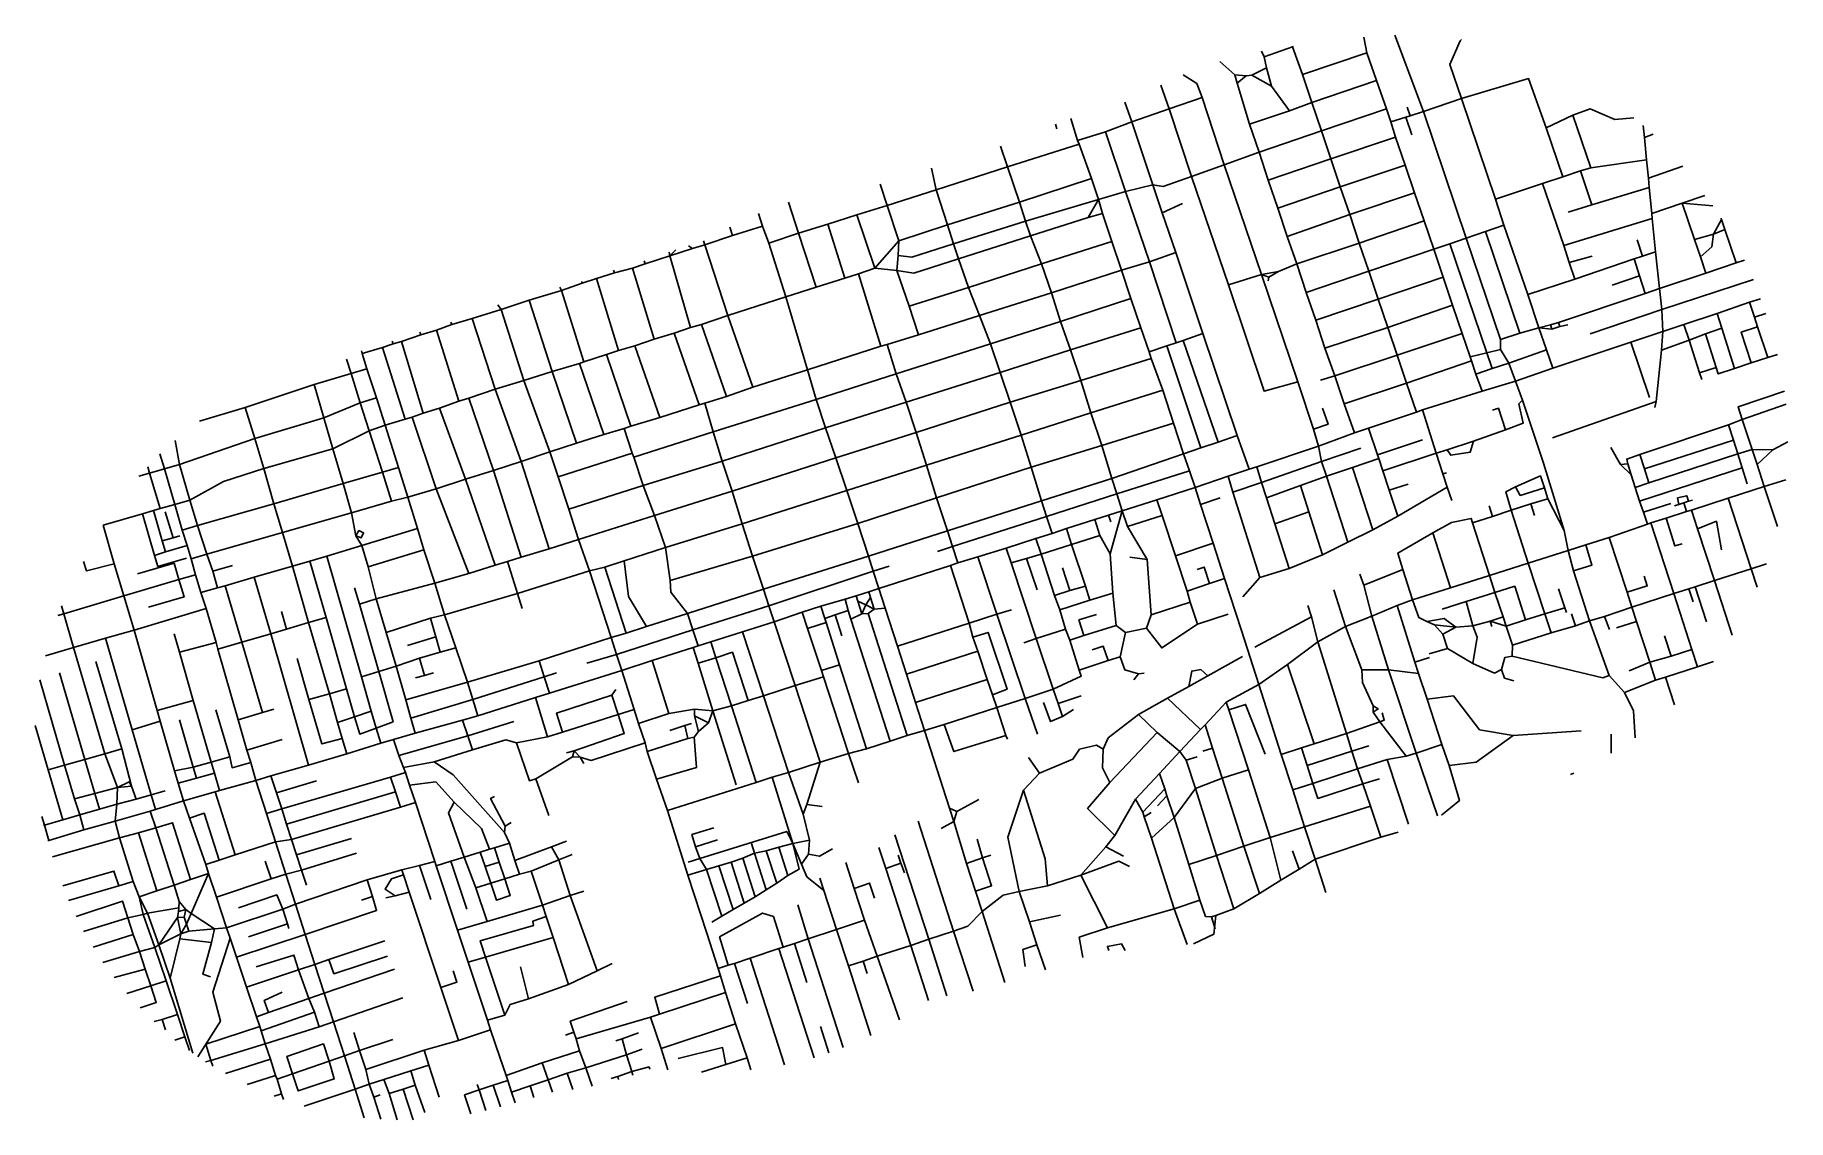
# Model space of a CAD drawing. Header units: metres. Extents: x 632808 to 637607, y 4836614 to 4839587.
import ezdxf

# ---------------------------------------------------------------- set-up
doc = ezdxf.new("R2010")
doc.units = ezdxf.units.M

msp = doc.modelspace()

# ---------------------------------------------------------------- linework, layer by layer
at = {"layer": 'ROADS'}
for points in [[(636530.8, 4839586.5), (636610, 4839377.5)], [(636173, 4839527.1), (636165.7, 4839542.2)], [(636173, 4839527.1), (636251.3, 4839554.6)], [(636251.3, 4839554.6), (636251.1, 4839555.1)], [(636251.3, 4839554.6), (636253.7, 4839555.3)], [(636278, 4839478.4), (636251.3, 4839554.6)], [(636278, 4839478.4), (636454.7, 4839537.4)], [(636454.7, 4839537.4), (636446.3, 4839580.7)], [(636481.3, 4839461.8), (636454.7, 4839537.4)], [(636713.6, 4839412.5), (636681.9, 4839505.9), (636710.1, 4839570.5), (636713.4, 4839574.2)], [(636093, 4839477.4), (636051.7, 4839513.7)], [(636139.4, 4839476.7), (636179.8, 4839496.7)], [(636179.8, 4839496.7), (636173, 4839527.1)], [(636193.2, 4839446.3), (636179.8, 4839496.7)], [(635912.9, 4839384), (635890.3, 4839449.1)], [(636003.1, 4839415), (635989.3, 4839453.7), (635951.7, 4839477.3)], [(636099.3, 4839454.9), (636093, 4839477.4)], [(636093, 4839477.4), (636123.8, 4839475)], [(636099.3, 4839454.9), (636123.8, 4839475)], [(636133.1, 4839342), (636099.3, 4839454.9)], [(636123.8, 4839475), (636139.4, 4839476.7)], [(636139.4, 4839476.7), (636193.2, 4839446.3)], [(636242.7, 4839379), (636193.2, 4839446.3)], [(636303.5, 4839401.3), (636278, 4839478.4)], [(636303.5, 4839401.3), (636481.3, 4839461.8)], [(636507.8, 4839384.5), (636481.3, 4839461.8)], [(636713.6, 4839412.5), (636897.4, 4839467.4), (636945.6, 4839332.2)], [(635811.1, 4839348.3), (635792, 4839402.9)], [(635912.9, 4839384), (636003.1, 4839415)], [(636063.9, 4839230.6), (636003.1, 4839415)], [(636242.7, 4839379), (636303.5, 4839401.3)], [(636330.6, 4839324.5), (636303.5, 4839401.3)], [(636610, 4839377.5), (636713.6, 4839412.5)], [(636806.9, 4839136.8), (636713.6, 4839412.5)], [(635662.6, 4839297.6), (635643.5, 4839358.1)], [(635738.7, 4839321.6), (635811.1, 4839348.3)], [(635811.1, 4839348.3), (635912.9, 4839384)], [(635868.4, 4839176.2), (635811.1, 4839348.3)], [(635974.3, 4839198.6), (635912.9, 4839384)], [(636133.1, 4839342), (636242.7, 4839379)], [(636330.6, 4839324.5), (636507.8, 4839384.5)], [(636520.1, 4839348.6), (636507.8, 4839384.5)], [(636520.1, 4839348.6), (636561.4, 4839361.1)], [(636532.7, 4839306.8), (636520.1, 4839348.6)], [(636561.4, 4839361.1), (636572.8, 4839365)], [(636561.4, 4839361.1), (636577.6, 4839313.4)], [(636572.8, 4839365), (636564.6, 4839388.7)], [(636572.8, 4839365), (636610, 4839377.5)], [(636726.4, 4839030.2), (636610, 4839377.5)], [(636945.6, 4839332.2), (637018.4, 4839367.4)], [(637018.4, 4839367.4), (637066, 4839384.1), (637133.4, 4839355.4), (637185.4, 4839360.1)], [(637067.5, 4839222.8), (637018.4, 4839367.4)], [(635601.8, 4839342.4), (635606, 4839329.1)], [(635662.6, 4839297.6), (635738.7, 4839321.6)], [(635666.6, 4839287.5), (635662.6, 4839297.6)], [(635794, 4839157.9), (635738.7, 4839321.6)], [(636159.7, 4839265.7), (636133.1, 4839342)], [(636159.7, 4839265.7), (636330.6, 4839324.5)], [(636356.1, 4839247.5), (636330.6, 4839324.5)], [(636356.1, 4839247.5), (636532.7, 4839306.8)], [(636559, 4839230.3), (636532.7, 4839306.8)], [(636991.4, 4839198.2), (636945.6, 4839332.2)], [(637214.3, 4839305.8), (637210.8, 4839338.6)], [(637214.3, 4839305.8), (637238.4, 4839314.5)], [(637219.9, 4839244.9), (637214.3, 4839305.8)], [(635470.3, 4839225.8), (635451.8, 4839281.7)], [(635470.3, 4839225.8), (635666.6, 4839287.5)], [(635700.3, 4839193.2), (635666.6, 4839287.5)], [(636063.9, 4839230.6), (636159.7, 4839265.7)], [(636184.1, 4839188.6), (636159.7, 4839265.7)], [(635274.9, 4839162.3), (635262.8, 4839221.5)], [(635274.9, 4839162.3), (635470.3, 4839225.8)], [(635503.2, 4839128.5), (635470.3, 4839225.8)], [(635974.3, 4839198.6), (636063.9, 4839230.6)], [(636166.1, 4838930.8), (636063.9, 4839230.6)], [(636184.1, 4839188.6), (636356.1, 4839247.5)], [(636381.8, 4839170.7), (636356.1, 4839247.5)], [(636381.8, 4839170.7), (636559, 4839230.3)], [(636585.2, 4839154), (636559, 4839230.3)], [(636991.4, 4839198.2), (637039.6, 4839214.9)], [(637039.6, 4839214.9), (637067.5, 4839222.8)], [(637070.5, 4839121.6), (637039.6, 4839214.9)], [(637067.5, 4839222.8), (637219.9, 4839244.9)], [(637225.8, 4839194.2), (637219.9, 4839244.9)], [(637225.8, 4839194.2), (637319.5, 4839227.3)], [(635141, 4839119.7), (635122.2, 4839178.1)], [(635141, 4839119.7), (635274.9, 4839162.3)], [(635306.2, 4839066.4), (635274.9, 4839162.3)], [(635503.2, 4839128.5), (635700.3, 4839193.2)], [(635719.3, 4839136), (635700.3, 4839193.2)], [(635719.3, 4839136), (635794, 4839157.9)], [(635794, 4839157.9), (635868.4, 4839176.2)], [(635859.1, 4838965), (635794, 4839157.9)], [(635868.4, 4839176.2), (635896.4, 4839171.9), (635974.3, 4839198.6)], [(635894.3, 4839099.8), (635868.4, 4839176.2)], [(636075.8, 4838902.1), (635974.3, 4839198.6)], [(636210.9, 4839111.9), (636184.1, 4839188.6)], [(636210.9, 4839111.9), (636381.8, 4839170.7)], [(636407.6, 4839094.4), (636381.8, 4839170.7)], [(636407.6, 4839094.4), (636585.2, 4839154)], [(636611.6, 4839077.5), (636585.2, 4839154)], [(636806.9, 4839136.8), (636935.8, 4839179.7)], [(636935.8, 4839179.7), (636991.4, 4839198.2)], [(636993.5, 4839009.5), (636935.8, 4839179.7)], [(637070.5, 4839121.6), (637227.8, 4839168.7)], [(637227.8, 4839168.7), (637225.8, 4839194.2)], [(637234.6, 4839097.3), (637227.8, 4839168.7)], [(634898.3, 4839043.3), (634871.3, 4839128.6)], [(635058.2, 4839093.9), (635141, 4839119.7)], [(635172.6, 4839022.3), (635141, 4839119.7)], [(635306.2, 4839066.4), (635503.2, 4839128.5)], [(635520.2, 4839076.7), (635503.2, 4839128.5)], [(635520.2, 4839076.7), (635719.3, 4839136)], [(635691.3, 4839086.4), (635719.3, 4839136)], [(635730.5, 4839098), (635719.3, 4839136)], [(635894.3, 4839099.8), (635949.6, 4839125.1)], [(636236.7, 4839034.6), (636210.9, 4839111.9)], [(636829.6, 4839065.4), (636806.9, 4839136.8)], [(637005.9, 4839101), (637070.5, 4839121.6)], [(637234.6, 4839097.3), (637318.2, 4839125.7)], [(637318.2, 4839125.7), (637379.8, 4839147.2)], [(637351.9, 4839026.1), (637318.2, 4839125.7)], [(637401.9, 4839118.3), (637318.2, 4839125.7)], [(634717.5, 4839037.7), (634710.1, 4839060.1)], [(634717.5, 4839037.7), (634800.1, 4839063.1)], [(634800.1, 4839063.1), (634789, 4839097.9)], [(634816.8, 4839016), (634800.1, 4839063.1)], [(634898.3, 4839043.3), (634978.2, 4839068.2)], [(634978.2, 4839068.2), (635058.2, 4839093.9)], [(635025.4, 4838920.8), (634978.2, 4839068.2)], [(635107.4, 4838947.8), (635058.2, 4839093.9)], [(635172.6, 4839022.3), (635306.2, 4839066.4)], [(635323.1, 4839014.3), (635306.2, 4839066.4)], [(635323.1, 4839014.3), (635520.2, 4839076.7)], [(635533.4, 4839036.4), (635520.2, 4839076.7)], [(635533.4, 4839036.4), (635691.3, 4839086.4)], [(635691.3, 4839086.4), (635730.5, 4839098)], [(635756.4, 4839020.7), (635730.5, 4839098)], [(635931.4, 4838990.6), (635894.3, 4839099.8)], [(636236.7, 4839034.6), (636407.6, 4839094.4)], [(636433.2, 4839015.9), (636407.6, 4839094.4)], [(636433.2, 4839015.9), (636611.6, 4839077.5)], [(636638.2, 4839000.1), (636611.6, 4839077.5)], [(636779.4, 4839048.3), (636829.6, 4839065.4)], [(636895.1, 4838875.5), (636829.6, 4839065.4)], [(636993.5, 4839009.5), (637235.8, 4839084)], [(637235.8, 4839084), (637234.6, 4839097.3)], [(637244.8, 4838992.8), (637235.8, 4839084)], [(637403.9, 4839040.6), (637425.8, 4839080.7)], [(637425.8, 4839080.7), (637424.4, 4839084.9)], [(637434.7, 4839054.1), (637425.8, 4839080.7)], [(634608.4, 4839001.5), (634596.8, 4839009.2)], [(634608.4, 4839001.5), (634641.4, 4839012)], [(634641.4, 4839012), (634638.2, 4839022.4)], [(634641.4, 4839012), (634717.5, 4839037.7)], [(634704.9, 4838818.5), (634641.4, 4839012)], [(634816.8, 4839016), (634898.3, 4839043.3)], [(634863.7, 4838869.3), (634816.8, 4839016)], [(634946.2, 4838896.2), (634898.3, 4839043.3)], [(635107.4, 4838947.8), (635172.6, 4839022.3)], [(635170.9, 4838982.7), (635172.6, 4839022.3)], [(635170.9, 4838982.7), (635208.9, 4838977.9), (635323.1, 4839014.3)], [(635336.2, 4838973.8), (635323.1, 4839014.3)], [(635336.2, 4838973.8), (635533.4, 4839036.4)], [(635563.7, 4838959.7), (635533.4, 4839036.4)], [(635563.7, 4838959.7), (635756.4, 4839020.7)], [(635782.6, 4838942.7), (635756.4, 4839020.7)], [(636262.8, 4838959.9), (636236.7, 4839034.6)], [(636262.8, 4838959.9), (636433.2, 4839015.9)], [(636459.6, 4838940), (636433.2, 4839015.9)], [(636638.2, 4839000.1), (636681.3, 4839014.8)], [(636681.3, 4839014.8), (636726.4, 4839030.2)], [(636783.3, 4838715.9), (636681.3, 4839014.8)], [(636726.4, 4839030.2), (636779.4, 4839048.3)], [(636820.8, 4838752.4), (636726.4, 4839030.2)], [(636872.9, 4838769.4), (636779.4, 4839048.3)], [(637008, 4838963.5), (636993.5, 4839009.5)], [(637209.2, 4838980.7), (637194.6, 4839025.6)], [(637403.9, 4839040.6), (637351.9, 4839026.1)], [(637367.9, 4838978.6), (637351.9, 4839026.1)], [(637367.9, 4838978.6), (637399, 4839006.4), (637403.9, 4839040.6)], [(637434.7, 4839054.1), (637403.9, 4839040.6)], [(637465.8, 4838962.8), (637434.7, 4839054.1)], [(634478, 4838959.6), (634475.4, 4838967.6)], [(634478, 4838959.6), (634546.2, 4838981.8)], [(634546.2, 4838981.8), (634543.9, 4838991.2)], [(634546.2, 4838981.8), (634608.4, 4839001.5)], [(634546.2, 4838981.8), (634562.8, 4838998.4)], [(634603, 4838784.9), (634546.2, 4838981.8)], [(635167.9, 4838941.1), (635170.9, 4838982.7)], [(635167.9, 4838941.1), (635213.7, 4838934.2), (635336.2, 4838973.8)], [(635363.8, 4838894.8), (635336.2, 4838973.8)], [(635363.8, 4838894.8), (635563.7, 4838959.7)], [(635591.2, 4838880.5), (635563.7, 4838959.7)], [(635782.6, 4838942.7), (635859.1, 4838965)], [(635859.1, 4838965), (635931.4, 4838990.6)], [(635932.7, 4838743.4), (635859.1, 4838965)], [(636005.7, 4838768.6), (635931.4, 4838990.6)], [(636212.6, 4838938.3), (636262.8, 4838959.9)], [(636288.5, 4838881.1), (636262.8, 4838959.9)], [(636459.6, 4838940), (636638.2, 4839000.1)], [(636663.1, 4838923.6), (636638.2, 4839000.1)], [(637008, 4838963.5), (637071.1, 4838980.9)], [(637023.7, 4838918.1), (637008, 4838963.5)], [(637023.7, 4838918.1), (637186.5, 4838973.1)], [(637186.5, 4838973.1), (637209.2, 4838980.7)], [(637201.2, 4838926.6), (637186.5, 4838973.1)], [(637209.2, 4838980.7), (637244.8, 4838992.8)], [(637255.9, 4838892.5), (637244.8, 4838992.8)], [(637382.6, 4838934.5), (637367.9, 4838978.6)], [(637382.6, 4838934.5), (637465.8, 4838962.8)], [(637465.8, 4838962.8), (637488.6, 4838970)], [(634306.2, 4838907), (634345.1, 4838919.7)], [(634345.1, 4838919.7), (634394.3, 4838935.2)], [(634405.8, 4838722.5), (634345.1, 4838919.7)], [(634394.3, 4838935.2), (634392.2, 4838941.9)], [(634394.3, 4838935.2), (634443.5, 4838947.7)], [(634443.5, 4838947.7), (634478, 4838959.6)], [(634503.2, 4838753.3), (634443.5, 4838947.7)], [(634946.2, 4838896.2), (635025.4, 4838920.8)], [(635025.4, 4838920.8), (635062.5, 4838932.6)], [(635062.5, 4838932.6), (635107.4, 4838947.8)], [(635123.7, 4838733.8), (635062.5, 4838932.6)], [(635107.4, 4838947.8), (635167.9, 4838941.1)], [(635201.1, 4838843.7), (635167.9, 4838941.1)], [(635591.2, 4838880.5), (635782.6, 4838942.7)], [(635808.5, 4838864.8), (635782.6, 4838942.7)], [(636075.8, 4838902.1), (636166.1, 4838930.8)], [(636166.1, 4838930.8), (636212.6, 4838938.3)], [(636265.4, 4838636.1), (636166.1, 4838930.8)], [(636166.1, 4838930.8), (636185.9, 4838923.6)], [(636185.9, 4838923.6), (636184.5, 4838912.9)], [(636185.9, 4838923.6), (636212.6, 4838938.3)], [(636288.5, 4838881.1), (636459.6, 4838940)], [(636485.8, 4838862.8), (636459.6, 4838940)], [(636485.8, 4838862.8), (636663.1, 4838923.6)], [(636688.9, 4838846), (636663.1, 4838923.6)], [(636895.1, 4838875.5), (637023.7, 4838918.1)], [(637201.2, 4838926.6), (637126.2, 4838901.1)], [(637216.3, 4838878.8), (637201.2, 4838926.6)], [(637255.9, 4838892.5), (637382.6, 4838934.5)], [(637262.2, 4838835), (637513, 4838916.3)], [(634160.5, 4838859.9), (634249.4, 4838886.7)], [(634249.4, 4838886.7), (634245.1, 4838895.4)], [(634249.4, 4838886.7), (634306.2, 4838907)], [(634310.6, 4838690.8), (634249.4, 4838886.7)], [(634306.2, 4838907), (634304.7, 4838911.2)], [(634704.9, 4838818.5), (634863.7, 4838869.3)], [(634863.7, 4838869.3), (634946.2, 4838896.2)], [(634923.3, 4838669.2), (634863.7, 4838869.3)], [(635201.1, 4838843.7), (635363.8, 4838894.8)], [(635394.1, 4838818.2), (635363.8, 4838894.8)], [(635394.1, 4838818.2), (635591.2, 4838880.5)], [(635616.1, 4838801.6), (635591.2, 4838880.5)], [(635616.1, 4838801.6), (635808.5, 4838864.8)], [(635835.4, 4838784.1), (635808.5, 4838864.8)], [(636265.4, 4838636.1), (636173, 4838610.9), (636075.8, 4838902.1)], [(636314.5, 4838804.9), (636288.5, 4838881.1)], [(636925.5, 4838784.5), (636895.1, 4838875.5)], [(636978.8, 4838799.3), (637216.3, 4838878.8)], [(637216.3, 4838878.8), (637255.9, 4838892.5)], [(637262.2, 4838835), (637255.9, 4838892.5)], [(637502.4, 4838854.2), (637532.3, 4838864)], [(634005, 4838809.9), (634083.8, 4838834.6)], [(634083.8, 4838834.6), (634075.1, 4838847.6)], [(634083.8, 4838834.6), (634160.5, 4838859.9)], [(634146.2, 4838640.1), (634083.8, 4838834.6)], [(634223.9, 4838664.8), (634160.5, 4838859.9)], [(634632.5, 4838793.1), (634704.9, 4838818.5)], [(634773.3, 4838622.1), (634704.9, 4838818.5)], [(635226.4, 4838765.6), (635201.1, 4838843.7)], [(635226.4, 4838765.6), (635394.1, 4838818.2)], [(635424.1, 4838740.1), (635394.1, 4838818.2)], [(636314.5, 4838804.9), (636485.8, 4838862.8)], [(636512.3, 4838785.5), (636485.8, 4838862.8)], [(636512.3, 4838785.5), (636688.9, 4838846)], [(636715.3, 4838769), (636688.9, 4838846)], [(637262.2, 4838835), (637065.7, 4838767.8)], [(637264.8, 4838774.7), (637262.2, 4838835)], [(637322.8, 4838793.8), (637413.2, 4838823.8)], [(637413.2, 4838823.8), (637502.4, 4838854.2)], [(637426.2, 4838783), (637413.2, 4838823.8)], [(637516.2, 4838813.7), (637502.4, 4838854.2)], [(637546.5, 4838823.2), (637516.2, 4838813.7)], [(633864, 4838765.2), (633861.7, 4838772.4)], [(633864, 4838765.2), (633906.9, 4838777.9)], [(633906.9, 4838777.9), (633948.8, 4838793.2)], [(633968.3, 4838583), (633906.9, 4838777.9)], [(633948.8, 4838793.2), (633946.4, 4838799.9)], [(633948.8, 4838793.2), (634005, 4838809.9)], [(634068.2, 4838616.1), (634005, 4838809.9)], [(634503.2, 4838753.3), (634557.4, 4838769.7)], [(634557.4, 4838769.7), (634603, 4838784.9)], [(634626.7, 4838573.4), (634557.4, 4838769.7)], [(634603, 4838784.9), (634632.5, 4838793.1)], [(634700.9, 4838596.6), (634632.5, 4838793.1)], [(635424.1, 4838740.1), (635616.1, 4838801.6)], [(635642.6, 4838723.6), (635616.1, 4838801.6)], [(635642.6, 4838723.6), (635835.4, 4838784.1)], [(635858.4, 4838718.7), (635835.4, 4838784.1)], [(635951.7, 4838749.7), (636005.7, 4838768.6)], [(636099.3, 4838489.5), (636005.7, 4838768.6)], [(636339.5, 4838728.2), (636314.5, 4838804.9)], [(636339.5, 4838728.2), (636512.3, 4838785.5)], [(636537.2, 4838709.1), (636512.3, 4838785.5)], [(636537.2, 4838709.1), (636715.3, 4838769)], [(636737.1, 4838704.5), (636715.3, 4838769)], [(636820.8, 4838752.4), (636872.9, 4838769.4)], [(636872.9, 4838769.4), (636925.5, 4838784.5)], [(636925.5, 4838784.5), (636957.7, 4838792.4)], [(636946.5, 4838724.1), (636925.5, 4838784.5)], [(636925.5, 4838784.5), (636961.2, 4838780.4)], [(636957.7, 4838792.4), (636978.8, 4838799.3)], [(636957.7, 4838792.4), (636961.2, 4838780.4)], [(636961.2, 4838780.4), (636982.5, 4838788.2)], [(636982.5, 4838788.2), (636978.8, 4838799.3)], [(636982.5, 4838788.2), (637004.4, 4838792.9)], [(637177.6, 4838744.8), (637264.8, 4838774.7)], [(637261.2, 4838723), (637264.8, 4838774.7)], [(637264.8, 4838774.7), (637322.8, 4838793.8)], [(637336.7, 4838750.4), (637322.8, 4838793.8)], [(637336.7, 4838750.4), (637381.3, 4838768)], [(637381.3, 4838768), (637426.2, 4838783)], [(637411, 4838675.8), (637381.3, 4838768)], [(637461.5, 4838672.9), (637426.2, 4838783)], [(637507.1, 4838688.7), (637479.7, 4838772.9), (637524.4, 4838787.3)], [(637524.4, 4838787.3), (637516.2, 4838813.7)], [(637552.2, 4838703), (637524.4, 4838787.3)], [(633703.8, 4838714.4), (633701.6, 4838721.3)], [(633703.8, 4838714.4), (633759.4, 4838730.6)], [(633759.4, 4838730.6), (633788.3, 4838740.2)], [(633821.6, 4838534.5), (633759.4, 4838730.6)], [(633788.3, 4838740.2), (633785.8, 4838748.2)], [(633788.3, 4838740.2), (633811.3, 4838747)], [(633811.3, 4838747), (633864, 4838765.2)], [(633870.9, 4838550.2), (633811.3, 4838747)], [(634372.6, 4838711.4), (634405.8, 4838722.5)], [(634405.8, 4838722.5), (634449.9, 4838735.4)], [(634449.9, 4838735.4), (634503.2, 4838753.3)], [(634518.4, 4838538.8), (634449.9, 4838735.4)], [(634923.3, 4838669.2), (635123.7, 4838733.8)], [(635123.7, 4838733.8), (635141.4, 4838739)], [(635141.4, 4838739), (635226.4, 4838765.6)], [(635166, 4838658.6), (635141.4, 4838739)], [(635166, 4838658.6), (635424.1, 4838740.1)], [(635450.6, 4838662.2), (635424.1, 4838740.1)], [(635450.6, 4838662.2), (635642.6, 4838723.6)], [(635671.4, 4838639.7), (635642.6, 4838723.6)], [(635858.4, 4838718.7), (635906.5, 4838734.7)], [(635906.5, 4838734.7), (635932.7, 4838743.4)], [(636000.1, 4838455.1), (635906.5, 4838734.7)], [(635932.7, 4838743.4), (635951.7, 4838749.7)], [(636047.2, 4838470.7), (635951.7, 4838749.7)], [(636366.4, 4838652.9), (636339.5, 4838728.2)], [(636783.3, 4838715.9), (636820.2, 4838724.7)], [(636820.2, 4838724.7), (636820.8, 4838752.4)], [(636842.9, 4838687.9), (636820.2, 4838724.7)], [(636842.9, 4838687.9), (636946.5, 4838724.1)], [(636964.1, 4838673.6), (636946.5, 4838724.1)], [(636964.1, 4838673.6), (637177.6, 4838744.8)], [(637228.4, 4838593.4), (637177.6, 4838744.8)], [(637246.8, 4838582.2), (637261.2, 4838723)], [(637261.2, 4838723), (637336.7, 4838750.4)], [(637365.6, 4838660.6), (637336.7, 4838750.4)], [(633673.1, 4838659.4), (633660.5, 4838698.5)], [(633673.1, 4838659.4), (633716.3, 4838672)], [(633716.3, 4838672), (633703.8, 4838714.4)], [(633742.5, 4838592.9), (633716.3, 4838672)], [(634223.9, 4838664.8), (634298.7, 4838686.6)], [(634298.7, 4838686.6), (634310.6, 4838690.8)], [(634365.7, 4838492), (634298.7, 4838686.6)], [(634310.6, 4838690.8), (634372.6, 4838711.4)], [(634439.6, 4838515.2), (634372.6, 4838711.4)], [(635671.4, 4838639.7), (635864, 4838700.6)], [(635864, 4838700.6), (635858.4, 4838718.7)], [(635895.7, 4838613.2), (635864, 4838700.6)], [(636366.4, 4838652.9), (636537.2, 4838709.1)], [(636563.3, 4838632.3), (636537.2, 4838709.1)], [(636563.3, 4838632.3), (636740.9, 4838693.6)], [(636737.1, 4838704.5), (636783.3, 4838715.9)], [(636740.9, 4838693.6), (636737.1, 4838704.5)], [(636752.9, 4838657.7), (636740.9, 4838693.6)], [(636752.9, 4838657.7), (636797.4, 4838672.6)], [(636797.4, 4838672.6), (636783.3, 4838715.9)], [(636797.4, 4838672.6), (636842.9, 4838687.9)], [(636861.2, 4838637.9), (636842.9, 4838687.9)], [(636861.2, 4838637.9), (636964.1, 4838673.6)], [(637365.6, 4838660.6), (637411, 4838675.8)], [(637461.5, 4838672.9), (637416.8, 4838657.9), (637411, 4838675.8)], [(637461.5, 4838672.9), (637507.1, 4838688.7)], [(637507.1, 4838688.7), (637552.2, 4838703)], [(637552.2, 4838703), (637578.8, 4838711.7)], [(633383.5, 4838565.8), (633572.6, 4838628.9)], [(633572.6, 4838628.9), (633673.1, 4838659.4)], [(633598.4, 4838537.4), (633572.6, 4838628.9)], [(633698.4, 4838578.9), (633673.1, 4838659.4)], [(634068.2, 4838616.1), (634146.2, 4838640.1)], [(634146.2, 4838640.1), (634223.9, 4838664.8)], [(634217.5, 4838444.2), (634146.2, 4838640.1)], [(634290.7, 4838468.4), (634223.9, 4838664.8)], [(634773.3, 4838622.1), (634923.3, 4838669.2)], [(634946.2, 4838588.4), (634923.3, 4838669.2)], [(634946.2, 4838588.4), (635166, 4838658.6)], [(635193.2, 4838580.5), (635166, 4838658.6)], [(635193.2, 4838580.5), (635450.6, 4838662.2)], [(635477.8, 4838580.3), (635450.6, 4838662.2)], [(635477.8, 4838580.3), (635671.4, 4838639.7)], [(635698.8, 4838551.1), (635671.4, 4838639.7)], [(636308.5, 4838507), (636265.4, 4838636.1)], [(636327.9, 4838640.9), (636366.4, 4838652.9)], [(636392.7, 4838576.1), (636366.4, 4838652.9)], [(636392.7, 4838576.1), (636563.3, 4838632.3)], [(636590.1, 4838553.4), (636563.3, 4838632.3)], [(636770.5, 4838610.6), (636752.9, 4838657.7)], [(636770.5, 4838610.6), (636861.2, 4838637.9)], [(636881, 4838586.1), (636861.2, 4838637.9)], [(637371.4, 4838642.6), (637365.6, 4838660.6)], [(633598.4, 4838537.4), (633698.4, 4838578.9)], [(633698.4, 4838578.9), (633742.5, 4838592.9)], [(633722.8, 4838502.4), (633698.4, 4838578.9)], [(633766.5, 4838517.2), (633742.5, 4838592.9)], [(633915.1, 4838563.8), (633968.3, 4838583)], [(633968.3, 4838583), (633995.2, 4838591.6)], [(633995.2, 4838591.6), (634068.2, 4838616.1)], [(634062.9, 4838393.6), (633995.2, 4838591.6)], [(634138.6, 4838418.1), (634068.2, 4838616.1)], [(634626.7, 4838573.4), (634642, 4838578)], [(634642, 4838578), (634700.9, 4838596.6)], [(634664.4, 4838499.6), (634642, 4838578)], [(634664.4, 4838499.6), (634946.2, 4838588.4)], [(634700.9, 4838596.6), (634773.3, 4838622.1)], [(634972.3, 4838510.7), (634946.2, 4838588.4)], [(634972.3, 4838510.7), (635193.2, 4838580.5)], [(635220.1, 4838498), (635193.2, 4838580.5)], [(635220.1, 4838498), (635477.8, 4838580.3)], [(635508.1, 4838490.2), (635477.8, 4838580.3)], [(635698.8, 4838551.1), (635895.7, 4838613.2)], [(635924.6, 4838523.5), (635895.7, 4838613.2)], [(636420.5, 4838496.4), (636392.7, 4838576.1)], [(636607, 4838559.6), (636770.5, 4838610.6)], [(636834.4, 4838504.6), (636882.8, 4838523.5), (636870.6, 4838575.8), (636881, 4838586.1)], [(636938, 4838413.1), (636881, 4838586.1)], [(637246.8, 4838582.2), (636963.1, 4838482.9)], [(637246.8, 4838582.2), (637243.2, 4838566.4)], [(637482.5, 4838533.3), (637471.2, 4838568.2), (637598.1, 4838611.2)], [(633258.2, 4838528.8), (633383.5, 4838565.8)], [(633409.3, 4838481.1), (633383.5, 4838565.8)], [(633409.3, 4838481.1), (633598.4, 4838537.4)], [(633623.7, 4838453.1), (633598.4, 4838537.4)], [(633766.5, 4838517.2), (633821.6, 4838534.5)], [(633821.6, 4838534.5), (633840.5, 4838540)], [(633840.5, 4838540), (633870.9, 4838550.2)], [(633906.2, 4838343.6), (633840.5, 4838540)], [(633870.9, 4838550.2), (633915.1, 4838563.8)], [(633986.3, 4838369.5), (633915.1, 4838563.8)], [(634439.6, 4838515.2), (634518.4, 4838538.8)], [(634518.4, 4838538.8), (634626.7, 4838573.4)], [(635508.1, 4838490.2), (635698.8, 4838551.1)], [(635728.4, 4838462.3), (635698.8, 4838551.1)], [(636308.5, 4838507), (636348.2, 4838520.2), (636333.1, 4838563.8)], [(636459, 4838509.5), (636590.1, 4838553.4)], [(636590.1, 4838553.4), (636607, 4838559.6)], [(636644.6, 4838440.5), (636607, 4838559.6)], [(636834.4, 4838504.6), (636814.8, 4838563.9), (636798.5, 4838559.1)], [(637444.6, 4838519), (637482.5, 4838533.3)], [(637482.5, 4838533.3), (637602.6, 4838574.8)], [(637509.2, 4838451.4), (637482.5, 4838533.3)], [(633203.1, 4838410.1), (633409.3, 4838481.1)], [(633434, 4838398.5), (633409.3, 4838481.1)], [(633623.7, 4838453.1), (633722.8, 4838502.4)], [(633722.8, 4838502.4), (633766.5, 4838517.2)], [(633759.1, 4838388.6), (633722.8, 4838502.4)], [(633803.2, 4838401.4), (633766.5, 4838517.2)], [(634290.7, 4838468.4), (634365.7, 4838492)], [(634365.7, 4838492), (634421.1, 4838508.8)], [(634421.1, 4838508.8), (634439.6, 4838515.2)], [(634443.2, 4838440.6), (634421.1, 4838508.8)], [(634447.6, 4838429.8), (634664.4, 4838499.6)], [(634689.4, 4838419), (634664.4, 4838499.6)], [(634689.4, 4838419), (634972.3, 4838510.7)], [(635000.2, 4838428.3), (634972.3, 4838510.7)], [(635000.2, 4838428.3), (635220.1, 4838498)], [(635248.3, 4838408.3), (635220.1, 4838498)], [(635248.3, 4838408.3), (635508.1, 4838490.2)], [(635535.2, 4838402.5), (635508.1, 4838490.2)], [(635728.4, 4838462.3), (635924.6, 4838523.5)], [(635952.7, 4838439.4), (635924.6, 4838523.5)], [(636047.2, 4838470.7), (636099.3, 4838489.5)], [(636131.9, 4838397.3), (636099.3, 4838489.5)], [(636321.7, 4838460), (636308.5, 4838507)], [(636321.7, 4838460), (636420.5, 4838496.4)], [(636420.5, 4838496.4), (636459, 4838509.5)], [(636483.9, 4838436.3), (636459, 4838509.5)], [(636746.1, 4838473.8), (636834.4, 4838504.6)], [(637202.2, 4838436.9), (637444.6, 4838519)], [(637458.2, 4838476.5), (637444.6, 4838519)], [(633162.2, 4838398), (633149.8, 4838439)], [(633203.1, 4838410.1), (633191.5, 4838475.9)], [(633434, 4838398.5), (633623.7, 4838453.1)], [(633651.4, 4838357.5), (633623.7, 4838453.1)], [(634138.6, 4838418.1), (634217.5, 4838444.2)], [(634217.5, 4838444.2), (634290.7, 4838468.4)], [(634239.8, 4838376.3), (634217.5, 4838444.2)], [(634239.8, 4838376.3), (634443.2, 4838440.6)], [(634447.6, 4838429.8), (634443.2, 4838440.6)], [(635535.2, 4838402.5), (635728.4, 4838462.3)], [(635755.9, 4838371.5), (635728.4, 4838462.3)], [(635755.9, 4838371.5), (635952.7, 4838439.4)], [(635952.7, 4838439.4), (636000.1, 4838455.1)], [(635968.8, 4838392.6), (635952.7, 4838439.4)], [(636000.1, 4838455.1), (636047.2, 4838470.7)], [(636153.5, 4838403.2), (636321.7, 4838460)], [(636330.4, 4838418.4), (636321.7, 4838460)], [(636330.4, 4838418.4), (636438.3, 4838454.7)], [(636483.9, 4838436.3), (636606.5, 4838477.5)], [(636487, 4838426.4), (636483.9, 4838436.3)], [(636498.6, 4838392.4), (636644.6, 4838440.5)], [(636644.6, 4838440.5), (636674.1, 4838450.1)], [(636662.7, 4838384.1), (636644.6, 4838440.5)], [(636746.1, 4838473.8), (636737.6, 4838443.6), (636684.2, 4838435), (636674.1, 4838450.1)], [(636674.1, 4838450.1), (636746.1, 4838473.8)], [(637149, 4838409.9), (637122.7, 4838456.8)], [(637168.7, 4838411.8), (637166, 4838424.7), (637202.2, 4838436.9)], [(637214.5, 4838398), (637202.2, 4838436.9)], [(637214.5, 4838398), (637458.2, 4838476.5)], [(637226.6, 4838359.9), (637470.3, 4838438.7)], [(637470.3, 4838438.7), (637458.2, 4838476.5)], [(637470.3, 4838438.7), (637509.2, 4838451.4)], [(637470.3, 4838438.7), (637482.3, 4838400.4)], [(637522.7, 4838409.6), (637509.2, 4838451.4)], [(637509.2, 4838451.4), (637565.8, 4838450.2)], [(637522.7, 4838409.6), (637565.8, 4838450.2)], [(637565.8, 4838450.2), (637607.4, 4838472)], [(633092.2, 4838377.5), (633121.6, 4838386.1)], [(633121.6, 4838386.1), (633116.4, 4838403.5)], [(633121.6, 4838386.1), (633162.2, 4838398)], [(633150.8, 4838289), (633121.6, 4838386.1)], [(633162.2, 4838398), (633203.1, 4838410.1)], [(633190.7, 4838300.5), (633162.2, 4838398)], [(633231.8, 4838311.9), (633203.1, 4838410.1)], [(633231.8, 4838311.9), (633324, 4838363), (633434, 4838398.5)], [(633461.4, 4838302.4), (633434, 4838398.5)], [(633651.4, 4838357.5), (633759.1, 4838388.6)], [(633759.1, 4838388.6), (633803.2, 4838401.4)], [(633783.8, 4838309.6), (633759.1, 4838388.6)], [(633828.2, 4838320.7), (633803.2, 4838401.4)], [(633986.3, 4838369.5), (634062.9, 4838393.6)], [(634062.9, 4838393.6), (634138.6, 4838418.1)], [(634138.8, 4838156.1), (634062.9, 4838393.6)], [(634215.3, 4838179.1), (634138.6, 4838418.1)], [(634473.1, 4838352.3), (634447.6, 4838429.8)], [(634473.1, 4838352.3), (634689.4, 4838419)], [(634716.7, 4838336.5), (634689.4, 4838419)], [(634716.7, 4838336.5), (635000.2, 4838428.3)], [(635031, 4838338.6), (635000.2, 4838428.3)], [(635031, 4838338.6), (635248.3, 4838408.3)], [(635276.4, 4838318.4), (635248.3, 4838408.3)], [(635276.4, 4838318.4), (635535.2, 4838402.5)], [(635563.8, 4838310.7), (635535.2, 4838402.5)], [(635769.7, 4838329.4), (635968.8, 4838392.6)], [(635984.5, 4838346.6), (635968.8, 4838392.6)], [(636074.6, 4838377.5), (636131.9, 4838397.3)], [(636131.9, 4838397.3), (636153.5, 4838403.2)], [(636166.4, 4838360.8), (636153.5, 4838403.2)], [(636166.4, 4838360.8), (636330.4, 4838418.4)], [(636344, 4838377.5), (636330.4, 4838418.4)], [(636344, 4838377.5), (636415.5, 4838401.8)], [(636415.5, 4838401.8), (636487, 4838426.4)], [(636470.9, 4838231), (636415.5, 4838401.8)], [(636498.6, 4838392.4), (636487, 4838426.4)], [(636516, 4838339.6), (636498.6, 4838392.4)], [(636662.7, 4838384.1), (636672.4, 4838387.2)], [(636674.3, 4838348.1), (636662.7, 4838384.1)], [(636995.1, 4838228.8), (636938, 4838413.1)], [(637168.7, 4838411.8), (637149, 4838409.9)], [(637177.9, 4838381.3), (637149, 4838409.9)], [(637177.9, 4838381.3), (637168.7, 4838411.8)], [(637201.1, 4838309.5), (637482.3, 4838400.4)], [(637226.6, 4838359.9), (637214.5, 4838398)], [(637482.3, 4838400.4), (637496, 4838356.7)], [(637542.4, 4838349.5), (637522.7, 4838409.6)], [(633461.4, 4838302.4), (633651.4, 4838357.5)], [(633674.5, 4838277.7), (633651.4, 4838357.5)], [(633828.2, 4838320.7), (633906.2, 4838343.6)], [(633906.2, 4838343.6), (633986.3, 4838369.5)], [(633996, 4838111.4), (633906.2, 4838343.6)], [(634068, 4838134.4), (633986.3, 4838369.5)], [(634269.4, 4838287.2), (634239.8, 4838376.3)], [(634269.4, 4838287.2), (634473.1, 4838352.3)], [(634503.9, 4838270.6), (634473.1, 4838352.3)], [(634503.9, 4838270.6), (634716.7, 4838336.5)], [(634743.8, 4838247.5), (634716.7, 4838336.5)], [(634743.8, 4838247.5), (635031, 4838338.6)], [(635060.3, 4838248.6), (635031, 4838338.6)], [(635563.8, 4838310.7), (635755.9, 4838371.5)], [(635769.7, 4838329.4), (635755.9, 4838371.5)], [(635879.7, 4838313.4), (635984.5, 4838346.6)], [(635984.5, 4838346.6), (636074.6, 4838377.5)], [(635999.4, 4838299.9), (635984.5, 4838346.6)], [(636087.5, 4838334.1), (636074.6, 4838377.5)], [(636087.5, 4838334.1), (636166.4, 4838360.8)], [(636179.3, 4838318.5), (636166.4, 4838360.8)], [(636179.3, 4838318.5), (636272.6, 4838352.5)], [(636272.6, 4838352.5), (636344, 4838377.5)], [(636295.5, 4838279.9), (636272.6, 4838352.5)], [(636402.4, 4838196.9), (636344, 4838377.5)], [(636516, 4838339.6), (636568, 4838356.4)], [(636539.2, 4838268.5), (636516, 4838339.6)], [(636539.2, 4838268.5), (636674.3, 4838348.1)], [(636686.9, 4838311.1), (636674.3, 4838348.1)], [(636849.3, 4838284.9), (636834.6, 4838334.8), (636861.1, 4838348.8)], [(636861.1, 4838348.8), (636929.9, 4838378.4), (636940.5, 4838345.9)], [(636861.1, 4838348.8), (636874.6, 4838325), (636940.5, 4838345.9)], [(636940.5, 4838345.9), (636950.3, 4838315.6)], [(637189.1, 4838347), (637177.9, 4838381.3)], [(637189.1, 4838347), (637226.6, 4838359.9)], [(637201.1, 4838309.5), (637189.1, 4838347)], [(637444.1, 4838317.3), (637542.4, 4838349.5)], [(637542.4, 4838349.5), (637601.5, 4838368.2)], [(637579, 4838239.6), (637542.4, 4838349.5)], [(633132.3, 4838283.7), (633150.8, 4838289)], [(633150.8, 4838289), (633190.7, 4838300.5)], [(633190.7, 4838300.5), (633231.8, 4838311.9)], [(633211.1, 4838230.4), (633190.7, 4838300.5)], [(633252.3, 4838242.5), (633231.8, 4838311.9)], [(633252.3, 4838242.5), (633461.4, 4838302.4)], [(633485.1, 4838223.7), (633461.4, 4838302.4)], [(633674.5, 4838277.7), (633783.8, 4838309.6)], [(633783.8, 4838309.6), (633828.2, 4838320.7)], [(633854.9, 4838234.4), (633828.2, 4838320.7)], [(635060.3, 4838248.6), (635276.4, 4838318.4)], [(635306.1, 4838228), (635276.4, 4838318.4)], [(635306.1, 4838228), (635563.8, 4838310.7)], [(635577.6, 4838267.7), (635563.8, 4838310.7)], [(635577.6, 4838267.7), (635769.7, 4838329.4)], [(635784.7, 4838283.2), (635769.7, 4838329.4)], [(635784.7, 4838283.2), (635879.7, 4838313.4)], [(635893.9, 4838270.3), (635879.7, 4838313.4)], [(635999.4, 4838299.9), (636052.4, 4838318.1)], [(636033.5, 4838193.9), (635999.4, 4838299.9)], [(636161.5, 4838100.6), (636087.5, 4838334.1)], [(636202.9, 4838247.4), (636179.3, 4838318.5)], [(636798.5, 4838267.6), (636789, 4838296.6)], [(636849.3, 4838284.9), (636903.1, 4838301.7)], [(636903.1, 4838301.7), (636950.3, 4838315.6)], [(636903.1, 4838301.7), (636913.2, 4838270.4)], [(636950.3, 4838315.6), (636995.1, 4838228.8)], [(637211.8, 4838279.1), (637201.1, 4838309.5)], [(637211.8, 4838279.1), (637286.6, 4838303.2)], [(637309.1, 4838300.4), (637296.9, 4838296.5)], [(637309.1, 4838300.4), (637305.4, 4838318.3), (637330.2, 4838324.2), (637335.5, 4838309)], [(637322.1, 4838304.6), (637309.1, 4838300.4)], [(637335.5, 4838309), (637322.1, 4838304.6)], [(637329.3, 4838280.8), (637322.1, 4838304.6)], [(637345.8, 4838312.3), (637335.5, 4838309)], [(637343.3, 4838285.2), (637444.1, 4838317.3)], [(637506.8, 4838124.3), (637444.1, 4838317.3)], [(633024.8, 4838137.4), (632994.6, 4838243.7)], [(632994.8, 4838244.1), (633101.7, 4838274.9)], [(633101.7, 4838274.9), (633132.3, 4838283.7)], [(633101.7, 4838274.9), (633135.3, 4838160.8)], [(633156.2, 4838200.7), (633132.3, 4838283.7)], [(633185.9, 4838208.9), (633164.2, 4838280.2)], [(633211.1, 4838230.4), (633252.3, 4838242.5)], [(633278.4, 4838163.8), (633252.3, 4838242.5)], [(633485.1, 4838223.7), (633674.5, 4838277.7)], [(633686.3, 4838214.2), (633674.5, 4838277.7)], [(634295.7, 4838204.6), (634269.4, 4838287.2)], [(634295.7, 4838204.6), (634503.9, 4838270.6)], [(634534.2, 4838182.6), (634503.9, 4838270.6)], [(634534.2, 4838182.6), (634743.8, 4838247.5)], [(634772.3, 4838158.3), (634743.8, 4838247.5)], [(634772.3, 4838158.3), (635060.3, 4838248.6)], [(635089.5, 4838158.9), (635060.3, 4838248.6)], [(635319.9, 4838185.2), (635577.6, 4838267.7)], [(635592.7, 4838221.1), (635577.6, 4838267.7)], [(635632.1, 4838234.3), (635709.4, 4838258.8)], [(635709.4, 4838258.8), (635747.3, 4838270.8)], [(635722.9, 4838215.4), (635709.4, 4838258.8)], [(635747.3, 4838270.8), (635784.7, 4838283.2)], [(635747.3, 4838270.8), (635753.4, 4838252.4)], [(635751.5, 4838165.2), (635784.7, 4838283.2)], [(635799.1, 4838239.8), (635784.7, 4838283.2)], [(635799.1, 4838239.8), (635893.9, 4838270.3)], [(635852.5, 4838149.6), (635799.1, 4838239.8)], [(635930.3, 4838160), (635893.9, 4838270.3)], [(636202.9, 4838247.4), (636295.5, 4838279.9)], [(636241.8, 4838125.3), (636202.9, 4838247.4)], [(636332.7, 4838162.5), (636295.5, 4838279.9)], [(636470.9, 4838231), (636539.2, 4838268.5)], [(636635.5, 4838222.8), (636685.8, 4838251.1), (636740.1, 4838262), (636743.8, 4838250.4)], [(636743.8, 4838250.4), (636798.5, 4838267.6)], [(636790.4, 4838105.9), (636743.8, 4838250.4)], [(636798.5, 4838267.6), (636849.3, 4838284.9)], [(636896.1, 4838140), (636849.3, 4838284.9)], [(637117.7, 4838210.2), (637222.6, 4838246.1)], [(637222.6, 4838246.1), (637211.8, 4838279.1)], [(637222.6, 4838246.1), (637232.4, 4838249.7)], [(637232.4, 4838249.7), (637273.7, 4838262.6)], [(637295.3, 4838056.5), (637232.4, 4838249.7)], [(637273.7, 4838262.6), (637329.3, 4838280.8)], [(637273.7, 4838262.6), (637298, 4838186.6), (637317.7, 4838192.4)], [(637329.3, 4838280.8), (637343.3, 4838285.2)], [(637359.9, 4838233.8), (637343.3, 4838285.2)], [(637359.9, 4838233.8), (637411.4, 4838254.4), (637425.1, 4838176.1)], [(633156.2, 4838200.7), (633185.9, 4838208.9)], [(633165.1, 4838170.5), (633156.2, 4838200.7)], [(633185.9, 4838208.9), (633204.7, 4838214.1)], [(633224.1, 4838187.6), (633211.1, 4838230.4)], [(633278.4, 4838163.8), (633485.1, 4838223.7)], [(633512.7, 4838131.4), (633485.1, 4838223.7)], [(633686.3, 4838214.2), (633694.6, 4838228.6), (633707.6, 4838222.4), (633700.9, 4838208.6), (633686.3, 4838214.2)], [(633702.4, 4838187.5), (633686.3, 4838214.2)], [(633702.4, 4838187.5), (633854.9, 4838234.4)], [(633872.5, 4838176.5), (633854.9, 4838234.4)], [(634215.3, 4838179.1), (634295.7, 4838204.6)], [(634325.7, 4838118.2), (634295.7, 4838204.6)], [(635089.5, 4838158.9), (635306.1, 4838228)], [(635319.9, 4838185.2), (635306.1, 4838228)], [(635466.8, 4838180.8), (635548.3, 4838207.4)], [(635548.3, 4838207.4), (635592.7, 4838221.1)], [(635562.5, 4838164.1), (635548.3, 4838207.4)], [(635592.7, 4838221.1), (635632.1, 4838234.3)], [(635645.8, 4838190.9), (635632.1, 4838234.3)], [(635645.8, 4838190.9), (635722.9, 4838215.4)], [(635751.5, 4838165.2), (635722.9, 4838215.4)], [(635930.3, 4838160), (636033.5, 4838193.9)], [(636065, 4838097.1), (636033.5, 4838193.9)], [(636332.7, 4838162.5), (636402.4, 4838196.9)], [(636402.4, 4838196.9), (636470.9, 4838231)], [(636553.1, 4838121.9), (636538.9, 4838167.3), (636635.5, 4838222.8)], [(636683.5, 4838071.9), (636635.5, 4838222.8)], [(637005.8, 4838174.7), (636995.1, 4838228.8)], [(637053.9, 4838190), (637117.7, 4838210.2)], [(637166.8, 4838059.9), (637117.7, 4838210.2)], [(637406.2, 4838091.8), (637359.9, 4838233.8)], [(633024.8, 4838137.4), (632948.8, 4838118.1), (632940.5, 4838144.1)], [(633165.1, 4838170.5), (633135.3, 4838160.8)], [(633135.3, 4838160.8), (633143.8, 4838130), (633222.9, 4838153.3)], [(633224.1, 4838187.6), (633165.1, 4838170.5)], [(633235.2, 4838151.3), (633224.1, 4838187.6)], [(633235.2, 4838151.3), (633278.4, 4838163.8)], [(633247.3, 4838107.7), (633235.2, 4838151.3)], [(633294.4, 4838117.5), (633278.4, 4838163.8)], [(633512.7, 4838131.4), (633560.6, 4838145.3)], [(633560.6, 4838145.3), (633606.7, 4838158.5)], [(633605.1, 4837990.9), (633560.6, 4838145.3)], [(633606.7, 4838158.5), (633702.4, 4838187.5)], [(633701.7, 4837827.7), (633606.7, 4838158.5)], [(633720.1, 4838129.8), (633702.4, 4838187.5)], [(633720.1, 4838129.8), (633872.5, 4838176.5)], [(633902.7, 4838085.2), (633872.5, 4838176.5)], [(634101.7, 4838143.7), (634138.8, 4838156.1)], [(634138.8, 4838156.1), (634215.3, 4838179.1)], [(634367.9, 4838128.6), (634420.9, 4838146.2)], [(634420.9, 4838146.2), (634534.2, 4838182.6)], [(634481.8, 4837966), (634432.5, 4838048.3), (634420.9, 4838146.2)], [(634547.1, 4838092.5), (634534.2, 4838182.6)], [(634547.1, 4838092.5), (634772.3, 4838158.3)], [(634802, 4838068.5), (634772.3, 4838158.3)], [(634802, 4838068.5), (635089.5, 4838158.9)], [(635103, 4838117.3), (635089.5, 4838158.9)], [(635319.9, 4838185.2), (635279.1, 4838171.3)], [(635334.5, 4838140.1), (635319.9, 4838185.2)], [(635334.5, 4838140.1), (635389.6, 4838156.7)], [(635389.6, 4838156.7), (635466.8, 4838180.8)], [(635441.6, 4837999.7), (635389.6, 4838156.7)], [(635480.4, 4838140.1), (635466.8, 4838180.8)], [(635480.4, 4838140.1), (635522.6, 4838152.7)], [(635522.6, 4838152.7), (635562.5, 4838164.1)], [(635522.6, 4838152.7), (635551.9, 4838066.4)], [(635562.5, 4838164.1), (635645.8, 4838190.9)], [(635599, 4838051.4), (635562.5, 4838164.1)], [(635683.7, 4838076.4), (635645.8, 4838190.9)], [(635759.1, 4838057.7), (635751.5, 4838165.2)], [(635852.5, 4838149.6), (635805.1, 4838155.6)], [(635864.1, 4837998), (635852.5, 4838149.6)], [(635962.3, 4838062.9), (635930.3, 4838160)], [(636241.8, 4838125.3), (636332.7, 4838162.5)], [(636896.1, 4838140), (637005.8, 4838174.7)], [(637005.8, 4838174.7), (637053.9, 4838190)], [(637019.9, 4838118.6), (637005.8, 4838174.7)], [(637019.9, 4838118.6), (637070.8, 4838134.5), (637053.9, 4838190)], [(633051.4, 4838050.3), (633024.8, 4838137.4)], [(633201.9, 4838094.8), (633188.4, 4838139.4), (633088.3, 4838110.5)], [(633201.9, 4838094.8), (633247.3, 4838107.7)], [(633262.3, 4838059), (633247.3, 4838107.7)], [(633294.4, 4838117.5), (633348.4, 4838133)], [(633307.8, 4838072), (633294.4, 4838117.5)], [(633328.8, 4838077.9), (633408.1, 4838101.3)], [(633408.1, 4838101.3), (633512.7, 4838131.4)], [(633453.5, 4837946.3), (633408.1, 4838101.3)], [(633556.7, 4837976.8), (633512.7, 4838131.4)], [(633741.9, 4838041.7), (633720.1, 4838129.8)], [(633902.7, 4838085.2), (633996, 4838111.4)], [(633996, 4838111.4), (634068, 4838134.4)], [(634068, 4838134.4), (634101.7, 4838143.7)], [(634129.1, 4838056.6), (634101.7, 4838143.7)], [(634129.1, 4838056.6), (634325.7, 4838118.2)], [(634325.7, 4838118.2), (634367.9, 4838128.6)], [(634385.2, 4837935.6), (634325.7, 4838118.2)], [(634426.6, 4837947.8), (634367.9, 4838128.6)], [(634817.2, 4838022.2), (635103, 4838117.3)], [(635103, 4838117.3), (635146.2, 4838131.4)], [(635118.6, 4838069.8), (635103, 4838117.3)], [(635118.6, 4838069.8), (635314.3, 4838133.2)], [(635314.3, 4838133.2), (635334.5, 4838140.1)], [(635365.7, 4837975.1), (635314.3, 4838133.2)], [(635549.3, 4837933.6), (635480.4, 4838140.1)], [(635641.4, 4838064.8), (635621, 4838126.5)], [(636023.7, 4838083.4), (636008.7, 4838128.8), (635989.5, 4838122.5)], [(636023.7, 4838083.4), (636065, 4838097.1)], [(636111, 4837955.5), (636065, 4838097.1)], [(636114.5, 4838047.4), (636161.5, 4838100.6)], [(636161.5, 4838100.6), (636241.8, 4838125.3)], [(636446, 4838078.9), (636435.4, 4838109.6)], [(636446, 4838078.9), (636553.1, 4838121.9)], [(636579.8, 4838039.2), (636553.1, 4838121.9)], [(636683.5, 4838071.9), (636790.4, 4838105.9)], [(636790.4, 4838105.9), (636896.1, 4838140)], [(636804.7, 4838059.5), (636790.4, 4838105.9)], [(636941.9, 4838000.3), (636896.1, 4838140)], [(637064, 4837981.2), (637019.9, 4838118.6)], [(637166.8, 4838059.9), (637222.2, 4838077.3), (637213.8, 4838104.1)], [(637406.2, 4838091.8), (637506.8, 4838124.3)], [(637506.8, 4838124.3), (637548.7, 4838137.8)], [(637522.9, 4838073.6), (637506.8, 4838124.3)], [(632886.7, 4838001.1), (633051.4, 4838050.3)], [(633051.4, 4838050.3), (633201.9, 4838094.8)], [(633079, 4837956), (633051.4, 4838050.3)], [(633201.9, 4838094.8), (633215.8, 4838047.1), (633118.9, 4838018.6)], [(633262.3, 4838059), (633307.8, 4838072)], [(633276.2, 4838015.4), (633262.3, 4838059)], [(633307.8, 4838072), (633328.8, 4838077.9)], [(633374.5, 4837923.2), (633328.8, 4838077.9)], [(633696, 4838027.1), (633682.8, 4838072.3)], [(633741.9, 4838041.7), (633902.7, 4838085.2)], [(633928.8, 4837998.3), (633902.7, 4838085.2)], [(633928.8, 4837998.3), (634129.1, 4838056.6)], [(634141.9, 4838015.7), (634129.1, 4838056.6)], [(634594.2, 4838001.3), (634548.3, 4838060.4), (634547.1, 4838092.5)], [(634594.2, 4838001.3), (634802, 4838068.5)], [(634817.2, 4838022.2), (634802, 4838068.5)], [(635026, 4838041.1), (635056.1, 4838050.5)], [(635056.1, 4838050.5), (635090.7, 4838061.4)], [(635060.7, 4838035), (635056.1, 4838050.5)], [(635090.7, 4838061.4), (635118.6, 4838069.8)], [(635095.5, 4838045.9), (635090.7, 4838061.4)], [(635135.7, 4838016.3), (635118.6, 4838069.8)], [(635599, 4838051.4), (635641.4, 4838064.8)], [(635613.5, 4838011.5), (635599, 4838051.4)], [(635641.4, 4838064.8), (635683.7, 4838076.4)], [(635695.9, 4838038.5), (635683.7, 4838076.4)], [(635695.9, 4838038.5), (635759.1, 4838057.7)], [(635767.8, 4837969.1), (635759.1, 4838057.7)], [(635962.3, 4838062.9), (636023.7, 4838083.4)], [(635970.9, 4838032.4), (635962.3, 4838062.9)], [(636395.8, 4837966.2), (636364.4, 4838066.2)], [(636468.4, 4837994.4), (636446, 4838078.9)], [(636579.8, 4838039.2), (636683.5, 4838071.9)], [(636804.7, 4838059.5), (636726, 4838034.1)], [(636804.7, 4838059.5), (636859.2, 4838076.5), (636888.8, 4837984)], [(636827.4, 4837992.2), (636804.7, 4838059.5)], [(636996.9, 4838017.4), (636979, 4838069.4)], [(637180.1, 4838019.1), (637166.8, 4838059.9)], [(637180.1, 4838019.1), (637295.3, 4838056.5)], [(637295.3, 4838056.5), (637336.1, 4838069.4)], [(637344.5, 4837903.3), (637295.3, 4838056.5)], [(637336.1, 4838069.4), (637353.5, 4838075)], [(637336.1, 4838069.4), (637347.5, 4838033.5)], [(637353.5, 4838075), (637406.2, 4838091.8)], [(637353.5, 4838075), (637384.4, 4837978.8)], [(637454.5, 4837942.3), (637406.2, 4838091.8)], [(632870.2, 4837996.3), (632886.7, 4838001.1)], [(632886.7, 4838001.1), (632880.2, 4838022.8)], [(632913.6, 4837908.2), (632886.7, 4838001.1)], [(633079, 4837956), (633276.2, 4838015.4)], [(633304.1, 4837922), (633276.2, 4838015.4)], [(633496.5, 4837958.8), (633483.1, 4838006.7)], [(633741.9, 4838041.7), (633696, 4838027.1)], [(633748.8, 4837843.1), (633696, 4838027.1)], [(633769.2, 4837949.2), (633741.9, 4838041.7)], [(634481.8, 4837966), (634594.2, 4838001.3)], [(634608.9, 4837956.6), (634594.2, 4838001.3)], [(634608.9, 4837956.6), (634817.2, 4838022.2)], [(634831.4, 4837979.2), (634817.2, 4838022.2)], [(634831.4, 4837979.2), (634908.7, 4838005.6)], [(634908.7, 4838005.6), (634959.7, 4838021.8)], [(634922.8, 4837960.8), (634908.7, 4838005.6)], [(634959.7, 4838021.8), (635026, 4838041.1)], [(634970.5, 4837988.2), (634959.7, 4838021.8)], [(634998.8, 4837998.3), (635034.2, 4838009.8)], [(635034.2, 4838009.8), (635026, 4838041.1)], [(635041.6, 4837986.5), (635034.2, 4838009.8)], [(635041.6, 4837986.5), (635072, 4838000.9)], [(635072, 4838000.9), (635060.7, 4838035)], [(635082.2, 4838025.6), (635060.7, 4838035)], [(635072, 4838000.9), (635082.2, 4838025.6)], [(635072, 4838000.9), (635088.6, 4838001.2)], [(635082.2, 4838025.6), (635095.5, 4838045.9)], [(635105.7, 4838013.1), (635082.2, 4838025.6)], [(635088.6, 4838001.2), (635105.7, 4838013.1)], [(635195.6, 4837667), (635088.6, 4838001.2)], [(635105.7, 4838013.1), (635095.5, 4838045.9)], [(635105.7, 4838013.1), (635135.7, 4838016.3)], [(635169.3, 4837912), (635135.7, 4838016.3)], [(635441.6, 4837999.7), (635481.2, 4838011.9)], [(635613.5, 4838011.5), (635695.9, 4838038.5)], [(635629.2, 4837959.1), (635613.5, 4838011.5)], [(635864.1, 4837998), (635970.9, 4838032.4)], [(635990.7, 4837972.2), (635970.9, 4838032.4)], [(635990.7, 4837972.2), (636074.4, 4837999.9)], [(636302.7, 4837992.7), (636292.6, 4838023.7)], [(636468.4, 4837994.4), (636537.7, 4838023.4)], [(636537.7, 4838023.4), (636579.8, 4838039.2)], [(636585.9, 4837868.4), (636537.7, 4838023.4)], [(636618.6, 4837979.8), (636597.2, 4837990.3), (636579.8, 4838039.2)], [(636726, 4838034.1), (636661, 4838013.4)], [(636744.6, 4837968.2), (636726, 4838034.1)], [(636888.8, 4837984), (636941.9, 4838000.3)], [(636941.9, 4838000.3), (636996.9, 4838017.4)], [(636959.4, 4837948.3), (636941.9, 4838000.3)], [(636996.9, 4838017.4), (637001.2, 4838004.7)], [(637026, 4837967.9), (637015.2, 4838000.6)], [(637105.2, 4837993.6), (637180.1, 4838019.1)], [(637193, 4837979.9), (637180.1, 4838019.1)], [(633001, 4837934.2), (633079, 4837956)], [(633142.7, 4837735.5), (633079, 4837956)], [(633453.5, 4837946.3), (633496.5, 4837958.8)], [(633496.5, 4837958.8), (633556.7, 4837976.8)], [(633556.7, 4837976.8), (633605.1, 4837990.9)], [(633614, 4837781.3), (633556.7, 4837976.8)], [(633660.8, 4837795.5), (633605.1, 4837990.9)], [(633769.2, 4837949.2), (633891.1, 4837989.2)], [(633891.1, 4837989.2), (633928.8, 4837998.3)], [(633905.4, 4837937.9), (633891.1, 4837989.2)], [(633959.7, 4837907.8), (633928.8, 4837998.3)], [(634400.3, 4837889.3), (634608.9, 4837956.6)], [(634426.6, 4837947.8), (634481.8, 4837966)], [(634623.2, 4837912.8), (634608.9, 4837956.6)], [(634745.4, 4837951.7), (634831.4, 4837979.2)], [(634889.5, 4837804.1), (634831.4, 4837979.2)], [(634922.8, 4837960.8), (634973.7, 4837976.8)], [(634961.4, 4837845.9), (634922.8, 4837960.8)], [(634970.5, 4837988.2), (634998.8, 4837998.3)], [(634973.7, 4837976.8), (634970.5, 4837988.2)], [(635010.3, 4837861.1), (634973.7, 4837976.8)], [(634998.8, 4837998.3), (635017.2, 4837940.2)], [(635149.7, 4837651.6), (635041.6, 4837986.5)], [(635169.3, 4837912), (635365.7, 4837975.1)], [(635365.7, 4837975.1), (635441.6, 4837999.7)], [(635376, 4837937.1), (635365.7, 4837975.1)], [(635518.6, 4837768.6), (635441.6, 4837999.7)], [(635549.3, 4837933.6), (635629.2, 4837959.1)], [(635641, 4837928.6), (635629.2, 4837959.1)], [(635679.9, 4837941.6), (635666.2, 4837983.9), (635714.1, 4837998.6)], [(635679.9, 4837941.6), (635767.8, 4837969.1)], [(635793.7, 4837949.5), (635767.8, 4837969.1)], [(635793.7, 4837949.5), (635851.5, 4837961.4)], [(635851.5, 4837961.4), (635864.1, 4837998)], [(635851.5, 4837961.4), (635893.1, 4837907.3), (635990.7, 4837972.2)], [(636158.7, 4837806.7), (636111, 4837955.5)], [(636302.7, 4837992.7), (636147.5, 4837909.7)], [(636320, 4837923.7), (636302.7, 4837992.7)], [(636320, 4837923.7), (636395.8, 4837966.2)], [(636395.8, 4837966.2), (636468.4, 4837994.4)], [(636440.9, 4837847.6), (636395.8, 4837966.2)], [(636513.5, 4837847.6), (636468.4, 4837994.4)], [(636618.6, 4837979.8), (636665.8, 4837988.2), (636698, 4837963.9)], [(636639.9, 4837970.2), (636618.6, 4837979.8)], [(636662.1, 4837944.7), (636639.9, 4837970.2)], [(636698, 4837963.9), (636639.9, 4837970.2)], [(636698, 4837963.9), (636662.1, 4837944.7)], [(636744.6, 4837968.2), (636698, 4837963.9)], [(636791.7, 4837980.9), (636744.6, 4837968.2)], [(636744.6, 4837968.2), (636756.3, 4837937), (636744.8, 4837864.2)], [(636827.4, 4837992.2), (636791.7, 4837980.9)], [(636796.8, 4837965.7), (636791.7, 4837980.9)], [(636835.5, 4837966.9), (636791.7, 4837980.9)], [(636835.5, 4837966.9), (636827.4, 4837992.2)], [(636835.5, 4837966.9), (636888.8, 4837984)], [(636853, 4837914.7), (636835.5, 4837966.9)], [(636959.4, 4837948.3), (637026, 4837967.9)], [(637026, 4837967.9), (637064, 4837981.2)], [(637064, 4837981.2), (637105.2, 4837993.6)], [(637117.9, 4837832.1), (637064, 4837981.2)], [(637105.2, 4837993.6), (637118.6, 4837958.1)], [(637193, 4837979.9), (637137.6, 4837962.8)], [(637228.9, 4837868.3), (637193, 4837979.9)], [(632836.2, 4837885.5), (632913.6, 4837908.2)], [(632913.6, 4837908.2), (633001, 4837934.2)], [(632998.6, 4837617.1), (632913.6, 4837908.2)], [(633073.5, 4837683.3), (633001, 4837934.2)], [(633203.3, 4837895.9), (633189.1, 4837945.7)], [(633203.3, 4837895.9), (633304.1, 4837922)], [(633308.7, 4837903.8), (633304.1, 4837922)], [(633308.7, 4837903.8), (633374.5, 4837923.2)], [(633374.5, 4837923.2), (633453.5, 4837946.3)], [(633430.4, 4837730.2), (633374.5, 4837923.2)], [(633556.8, 4837586.3), (633453.5, 4837946.3)], [(633796.4, 4837857.2), (633769.2, 4837949.2)], [(633905.4, 4837937.9), (633827.9, 4837913.8)], [(633917.1, 4837895.5), (633905.4, 4837937.9)], [(633917.1, 4837895.5), (633959.7, 4837907.8)], [(633991.6, 4837813.9), (633959.7, 4837907.8)], [(634188, 4837872.1), (634385.2, 4837935.6)], [(634385.2, 4837935.6), (634426.6, 4837947.8)], [(634400.3, 4837889.3), (634385.2, 4837935.6)], [(634497.4, 4837872.7), (634609.6, 4837908.4)], [(634609.6, 4837908.4), (634623.2, 4837912.8)], [(634624, 4837865.2), (634609.6, 4837908.4)], [(634623.2, 4837912.8), (634658.2, 4837923.9)], [(634658.2, 4837923.9), (634745.4, 4837951.7)], [(634672.2, 4837880.6), (634658.2, 4837923.9)], [(634802.2, 4837776.2), (634745.4, 4837951.7)], [(635194.1, 4837835.2), (635169.3, 4837912)], [(635376, 4837937.1), (635417.5, 4837949.7), (635469.2, 4837794.2), (635429.2, 4837778.5)], [(635388.9, 4837898.2), (635376, 4837937.1)], [(635514.9, 4837921.5), (635549.3, 4837933.6)], [(635596, 4837794), (635549.3, 4837933.6)], [(635641, 4837928.6), (635679.9, 4837941.6)], [(635667, 4837846.7), (635641, 4837928.6)], [(635746.4, 4837872.8), (635732.9, 4837912), (635702.2, 4837901.9)], [(635778.7, 4837883.3), (635793.7, 4837949.5)], [(636237.1, 4837861.5), (636320, 4837923.7)], [(636398.5, 4837672.8), (636320, 4837923.7)], [(636625.5, 4837891.3), (636675.3, 4837906.1)], [(636662.1, 4837944.7), (636675.3, 4837906.1)], [(636675.3, 4837906.1), (636744.8, 4837864.2)], [(636852.1, 4837884.5), (636853, 4837914.7)], [(636853, 4837914.7), (636959.4, 4837948.3)], [(637287.3, 4837884.8), (637269.2, 4837940.8)], [(633045.2, 4837630.9), (632974.4, 4837869.9)], [(633241.1, 4837763.7), (633203.3, 4837895.9)], [(633364.5, 4837710.6), (633308.7, 4837903.8)], [(633557.9, 4837766.4), (633525.6, 4837878.4)], [(633748.8, 4837843.1), (633796.4, 4837857.2)], [(633796.4, 4837857.2), (633860.3, 4837879)], [(633823.5, 4837765.2), (633796.4, 4837857.2)], [(633860.3, 4837879), (633917.1, 4837895.5)], [(633860.3, 4837879), (633874.4, 4837832.1)], [(633991.6, 4837813.9), (634188, 4837872.1)], [(634201.8, 4837828.2), (634188, 4837872.1)], [(634400.3, 4837889.3), (634319, 4837865.8)], [(634414.6, 4837845.7), (634400.3, 4837889.3)], [(634414.6, 4837845.7), (634497.4, 4837872.7)], [(634543, 4837727.4), (634497.4, 4837872.7)], [(634624, 4837865.2), (634672.2, 4837880.6)], [(634664.1, 4837734.6), (634624, 4837865.2)], [(634672.2, 4837880.6), (634717.2, 4837895.5), (634760.4, 4837763.1)], [(634714.7, 4837748.5), (634672.2, 4837880.6)], [(634961.4, 4837845.9), (635010.3, 4837861.1)], [(635084.3, 4837630.9), (635010.3, 4837861.1)], [(635194.1, 4837835.2), (635388.9, 4837898.2)], [(635414.5, 4837821.2), (635388.9, 4837898.2)], [(635667, 4837846.7), (635746.4, 4837872.8)], [(635746.4, 4837872.8), (635778.7, 4837883.3)], [(635778.7, 4837883.3), (635792.1, 4837847), (635829.2, 4837836.6)], [(636019.5, 4837831.1), (636114.4, 4837883.8)], [(636158.7, 4837806.7), (636237.1, 4837861.5)], [(636310.1, 4837644.8), (636237.1, 4837861.5)], [(636585.9, 4837868.4), (636625.7, 4837881.3)], [(636595.6, 4837837.3), (636585.9, 4837868.4)], [(636744.8, 4837864.2), (636803.6, 4837838.5), (636823.3, 4837848.5)], [(636823.3, 4837848.5), (636831.9, 4837880.7), (636852.1, 4837884.5)], [(637117.9, 4837832.1), (637100.8, 4837825), (636852.1, 4837884.5)], [(637228.9, 4837868.3), (637172.3, 4837845)], [(637228.9, 4837868.3), (637287.3, 4837884.8)], [(637244.9, 4837818.9), (637228.9, 4837868.3)], [(637272.6, 4837827.5), (637359.9, 4837855.9)], [(637287.3, 4837884.8), (637344.5, 4837903.3)], [(637359.9, 4837855.9), (637344.5, 4837903.3)], [(637359.9, 4837855.9), (637403.8, 4837869.8)], [(632889, 4837586), (632821.2, 4837820.2)], [(632944.4, 4837601.9), (632874.5, 4837839.1)], [(633701.7, 4837827.7), (633748.8, 4837843.1)], [(633728.1, 4837734.4), (633701.7, 4837827.7)], [(633741.7, 4837687.5), (633788.4, 4837705.2), (633748.8, 4837843.1)], [(633823.5, 4837765.2), (633991.6, 4837813.9)], [(633874.4, 4837832.1), (633850, 4837825)], [(633874.4, 4837832.1), (633898.6, 4837839.4)], [(634006.6, 4837766.3), (633991.6, 4837813.9)], [(634006.6, 4837766.3), (634201.8, 4837828.2)], [(634201.8, 4837828.2), (634235.5, 4837839.2)], [(634216.5, 4837783.5), (634201.8, 4837828.2)], [(634216.5, 4837783.5), (634414.6, 4837845.7)], [(634448.5, 4837738.2), (634414.6, 4837845.7)], [(634889.5, 4837804.1), (634966.8, 4837828.5)], [(634966.8, 4837828.5), (634961.4, 4837845.9)], [(635035.1, 4837618.1), (634966.8, 4837828.5)], [(635218.8, 4837758.1), (635194.1, 4837835.2)], [(635218.8, 4837758.1), (635414.5, 4837821.2)], [(635429.2, 4837778.5), (635414.5, 4837821.2)], [(635596, 4837794), (635672.3, 4837829.8), (635667, 4837846.7)], [(635829.2, 4837836.6), (635816.8, 4837820.3)], [(635829.2, 4837836.6), (635845.1, 4837838.6)], [(635967, 4837802), (635975.1, 4837844.1), (635999.6, 4837848), (636019.5, 4837831.1)], [(635967, 4837802), (636019.5, 4837831.1)], [(636471.7, 4837748.3), (636442.5, 4837812.6), (636440.9, 4837847.6)], [(636513.5, 4837847.6), (636440.9, 4837847.6)], [(636589.1, 4837619), (636513.5, 4837847.6)], [(636595.6, 4837837.3), (636513.5, 4837847.6)], [(636619.9, 4837766.9), (636595.6, 4837837.3)], [(636823.3, 4837848.5), (636831.5, 4837824.8), (636857.1, 4837817.6)], [(637160.3, 4837785), (637117.9, 4837832.1)], [(637160.3, 4837785), (637244.9, 4837818.9)], [(637244.9, 4837818.9), (637272.6, 4837827.5)], [(637297, 4837751.5), (637272.6, 4837827.5)], [(633142.7, 4837735.5), (633241.1, 4837763.7)], [(633290.3, 4837594.7), (633241.1, 4837763.7)], [(633557.9, 4837766.4), (633614, 4837781.3)], [(633648.7, 4837659.2), (633593.1, 4837644.5), (633557.9, 4837766.4)], [(633614, 4837781.3), (633660.8, 4837795.5)], [(633635.9, 4837703.3), (633614, 4837781.3)], [(633683, 4837718.1), (633660.8, 4837795.5)], [(633836.9, 4837715.3), (633823.5, 4837765.2)], [(633836.9, 4837715.3), (634006.6, 4837766.3)], [(634020.7, 4837721.5), (634006.6, 4837766.3)], [(634020.7, 4837721.5), (634177.8, 4837771.2)], [(634177.8, 4837771.2), (634216.5, 4837783.5)], [(634210.6, 4837663.9), (634177.8, 4837771.2)], [(634251.9, 4837676.9), (634236.1, 4837729), (634387.6, 4837777.5)], [(634387.6, 4837777.5), (634398.1, 4837793.4)], [(634404.4, 4837724.9), (634387.6, 4837777.5)], [(634714.7, 4837748.5), (634760.4, 4837763.1)], [(634760.4, 4837763.1), (634802.2, 4837776.2)], [(634802.2, 4837776.2), (634889.5, 4837804.1)], [(634870.5, 4837566.1), (634802.2, 4837776.2)], [(634957.6, 4837594.7), (634889.5, 4837804.1)], [(635441, 4837744.1), (635429.2, 4837778.5)], [(635441, 4837744.1), (635518.6, 4837768.6)], [(635518.6, 4837768.6), (635596, 4837794)], [(635552.9, 4837670.8), (635518.6, 4837768.6)], [(635609.5, 4837755.4), (635596, 4837794)], [(635609.5, 4837755.4), (635672.5, 4837775.7)], [(635828.9, 4837725.2), (635908.3, 4837769.4)], [(635908.3, 4837769.4), (635967, 4837802)], [(635998.6, 4837683.5), (635908.3, 4837769.4)], [(636069.7, 4837758.6), (636158.7, 4837806.7)], [(636220, 4837615.4), (636158.7, 4837806.7)], [(636619.9, 4837766.9), (636691.9, 4837775.9), (636763.1, 4837682.7), (636854.7, 4837667.6)], [(636659.3, 4837642.7), (636619.9, 4837766.9)], [(637188.7, 4837660.7), (637184.1, 4837735), (637160.3, 4837785)], [(633150.9, 4837706.3), (633142.7, 4837735.5)], [(633341.2, 4837608.7), (633303.3, 4837737.8)], [(633364.5, 4837710.6), (633430.4, 4837730.2)], [(633430.4, 4837730.2), (633461.4, 4837739.1)], [(633635.9, 4837703.3), (633683, 4837718.1)], [(633683, 4837718.1), (633728.1, 4837734.4)], [(633741.7, 4837687.5), (633696.9, 4837671.1), (633683, 4837718.1)], [(633741.7, 4837687.5), (633728.1, 4837734.4)], [(633848.6, 4837673.5), (633836.9, 4837715.3)], [(633978.2, 4837709.3), (634020.7, 4837721.5)], [(634251.9, 4837676.9), (634404.4, 4837724.9)], [(634404.4, 4837724.9), (634421, 4837672.9), (634284.4, 4837625.1)], [(634404.4, 4837724.9), (634448.5, 4837738.2)], [(634460.1, 4837699.9), (634448.5, 4837738.2)], [(634460.1, 4837699.9), (634543, 4837727.4)], [(634543, 4837727.4), (634613.9, 4837739.4)], [(634613.9, 4837720.9), (634613.9, 4837739.4)], [(634613.9, 4837739.4), (634664.1, 4837734.6)], [(634624.9, 4837678.5), (634613.9, 4837720.9)], [(634613.9, 4837720.9), (634652.2, 4837702)], [(634652.2, 4837702), (634664.1, 4837734.6)], [(634664.1, 4837734.6), (634714.7, 4837748.5)], [(634664.1, 4837734.6), (634727.2, 4837532.4)], [(634782.3, 4837538.5), (634714.7, 4837748.5)], [(635243.4, 4837681), (635218.8, 4837758.1)], [(635296.8, 4837697.5), (635441, 4837744.1)], [(635466.1, 4837667.6), (635441, 4837744.1)], [(635621, 4837719.5), (635588.7, 4837705.6), (635568.8, 4837757.9)], [(635621, 4837719.5), (635609.5, 4837755.4)], [(635621, 4837719.5), (635650.8, 4837738.9)], [(635732.8, 4837630.2), (635746, 4837660.9), (635828.9, 4837725.2)], [(635880.2, 4837675.3), (635828.9, 4837725.2)], [(636011.5, 4837696.5), (636069.7, 4837758.6)], [(636076.8, 4837737.5), (636069.7, 4837758.6)], [(636076.8, 4837737.5), (636122.6, 4837752.5), (636175.9, 4837616.5)], [(636130, 4837573), (636076.8, 4837737.5)], [(636471.7, 4837731.5), (636471.7, 4837748.3)], [(636471.7, 4837731.5), (636485.6, 4837740.1), (636471.7, 4837748.3)], [(636490, 4837704.4), (636471.7, 4837731.5)], [(636490, 4837704.4), (636502.3, 4837709.8), (636496.2, 4837729.1)], [(632843.5, 4837573.1), (632808, 4837694.5)], [(633073.5, 4837683.3), (633150.9, 4837706.3)], [(633126.2, 4837505), (633073.5, 4837683.3)], [(633190.2, 4837570.3), (633150.9, 4837706.3)], [(633241.3, 4837580.4), (633203.6, 4837710)], [(633388.2, 4837627.1), (633364.5, 4837710.6)], [(633648.7, 4837659.2), (633635.9, 4837703.3)], [(633754.5, 4837646.8), (633741.7, 4837687.5)], [(633789.1, 4837656.8), (633848.6, 4837673.5)], [(633803.9, 4837612.9), (633992.8, 4837666.3)], [(633848.6, 4837673.5), (633978.2, 4837709.3)], [(633992.8, 4837666.3), (633978.2, 4837709.3)], [(633992.8, 4837666.3), (634119.2, 4837706.1)], [(634005.8, 4837627.7), (633992.8, 4837666.3)], [(634126.6, 4837647.4), (634210.6, 4837663.9)], [(634210.6, 4837663.9), (634251.9, 4837676.9)], [(634478.1, 4837647.7), (634460.1, 4837699.9)], [(634586.8, 4837695), (634546.3, 4837681.5)], [(634586.8, 4837695), (634605.4, 4837700.4)], [(634595.2, 4837658.8), (634586.8, 4837695)], [(634612.3, 4837662.8), (634624.9, 4837678.5)], [(634624.9, 4837678.5), (634652.2, 4837702)], [(635149.7, 4837651.6), (635195.6, 4837667)], [(635195.6, 4837667), (635243.4, 4837681)], [(635243.4, 4837681), (635296.8, 4837697.5)], [(635302.9, 4837497), (635243.4, 4837681)], [(635296.8, 4837697.5), (635323.9, 4837623.2), (635466.1, 4837667.6)], [(635470.6, 4837657.6), (635466.1, 4837667.6)], [(635750.9, 4837538.6), (635880.2, 4837675.3)], [(635942.8, 4837623.9), (635880.2, 4837675.3)], [(635942.8, 4837623.9), (635998.6, 4837683.5)], [(635998.6, 4837683.5), (636011.5, 4837696.5)], [(636031.8, 4837632.7), (636011.5, 4837696.5)], [(636310.1, 4837644.8), (636398.5, 4837672.8)], [(636398.5, 4837672.8), (636490, 4837704.4)], [(636412.9, 4837624.9), (636398.5, 4837672.8)], [(636562.3, 4837610.5), (636490, 4837704.4)], [(636679.4, 4837584.9), (636753.4, 4837594.2), (636854.7, 4837667.6)], [(636854.7, 4837667.6), (637040.9, 4837680.3)], [(637123.4, 4837618.8), (637123.7, 4837671.1)], [(632944.4, 4837601.9), (632998.6, 4837617.1)], [(632998.6, 4837617.1), (633045.2, 4837630.9)], [(633033.4, 4837525.1), (632998.6, 4837617.1)], [(633072.1, 4837528.9), (633045.2, 4837630.9)], [(633388.2, 4837627.1), (633484.4, 4837656.7)], [(633398.5, 4837593.5), (633388.2, 4837627.1)], [(633556.8, 4837586.3), (633661.7, 4837616.8)], [(633661.7, 4837616.8), (633648.7, 4837659.2)], [(633661.7, 4837616.8), (633754.5, 4837646.8)], [(633754.5, 4837646.8), (633789.1, 4837656.8)], [(633803.9, 4837612.9), (633789.1, 4837656.8)], [(633900.9, 4837595.3), (634005.8, 4837627.7)], [(634005.8, 4837627.7), (634097.2, 4837655.9), (634126.6, 4837647.4)], [(634126.6, 4837647.4), (634161.4, 4837543.5), (634178.8, 4837548.9)], [(634284.4, 4837625.1), (634263.3, 4837620.1)], [(634279.8, 4837609.2), (634284.4, 4837625.1)], [(634300.2, 4837608.4), (634284.4, 4837625.1)], [(634300.2, 4837608.4), (634330.5, 4837599.1), (634478.1, 4837647.7)], [(634483.8, 4837623.8), (634478.1, 4837647.7)], [(634483.8, 4837623.8), (634595.2, 4837658.8)], [(634509.7, 4837547.8), (634483.8, 4837623.8)], [(634509.7, 4837547.8), (634618.9, 4837579.3), (634612.3, 4837662.8)], [(634595.2, 4837658.8), (634612.3, 4837662.8)], [(634957.6, 4837594.7), (635035.1, 4837618.1)], [(635035.1, 4837618.1), (635084.3, 4837630.9)], [(635062.3, 4837537.3), (635035.1, 4837618.1)], [(635084.3, 4837630.9), (635149.7, 4837651.6)], [(635557.8, 4837564.6), (635649.1, 4837602.1), (635667.9, 4837630.2), (635714.4, 4837641), (635732.8, 4837630.2)], [(635750.9, 4837538.6), (635730.2, 4837579), (635732.8, 4837630.2)], [(635887, 4837563.4), (635942.8, 4837623.9)], [(635959.9, 4837599.6), (635942.8, 4837623.9)], [(636031.8, 4837632.7), (636005, 4837624.3)], [(636058.4, 4837550.2), (636031.8, 4837632.7)], [(636220, 4837615.4), (636275.7, 4837633.6)], [(636275.7, 4837633.6), (636310.1, 4837644.8)], [(636290.8, 4837585.6), (636275.7, 4837633.6)], [(636290.8, 4837585.6), (636412.9, 4837624.9)], [(636412.9, 4837624.9), (636460.3, 4837639)], [(636428.8, 4837575.9), (636412.9, 4837624.9)], [(636562.3, 4837610.5), (636589.1, 4837619)], [(636589.1, 4837619), (636659.3, 4837642.7)], [(636648.3, 4837447.2), (636589.1, 4837619)], [(636679.4, 4837584.9), (636659.3, 4837642.7)], [(632843.5, 4837573.1), (632889, 4837586)], [(632843.5, 4837573.1), (632884.2, 4837436.5)], [(632889, 4837586), (632944.4, 4837601.9)], [(632916.3, 4837493.6), (632889, 4837586)], [(632972, 4837508.2), (632944.4, 4837601.9)], [(633190.2, 4837570.3), (633241.3, 4837580.4)], [(633200.2, 4837536.4), (633190.2, 4837570.3)], [(633241.3, 4837580.4), (633290.3, 4837594.7)], [(633250.1, 4837550.4), (633241.3, 4837580.4)], [(633290.3, 4837594.7), (633341.2, 4837608.7)], [(633299.1, 4837564.4), (633290.3, 4837594.7)], [(633398.5, 4837593.5), (633347.5, 4837579.1), (633341.2, 4837608.7)], [(633412.6, 4837544.2), (633398.5, 4837593.5)], [(633453.8, 4837557.3), (633556.8, 4837586.3)], [(633817.1, 4837580), (633803.9, 4837612.9)], [(633817.1, 4837580), (633900.9, 4837595.3)], [(633821.8, 4837565.9), (633817.1, 4837580)], [(634093.5, 4837401.4), (633952.9, 4837559.4), (633900.9, 4837595.3)], [(634178.8, 4837548.9), (634279.8, 4837609.2)], [(634279.8, 4837609.2), (634300.2, 4837608.4)], [(634310.7, 4837591.1), (634300.2, 4837608.4)], [(634870.5, 4837566.1), (634957.6, 4837594.7)], [(634921, 4837478.6), (634957.6, 4837594.7)], [(635557.8, 4837564.6), (635528, 4837607)], [(635959.9, 4837599.6), (635989.8, 4837609.1)], [(635984.9, 4837521.8), (635959.9, 4837599.6)], [(636058.4, 4837550.2), (636130, 4837573)], [(636189.3, 4837388.2), (636130, 4837573)], [(636251.9, 4837518.7), (636220, 4837615.4)], [(636306.4, 4837536.3), (636290.8, 4837585.6)], [(636306.4, 4837536.3), (636428.8, 4837575.9)], [(636428.8, 4837575.9), (636509.8, 4837601.8)], [(636443.2, 4837534.6), (636428.8, 4837575.9)], [(636509.8, 4837601.8), (636562.3, 4837610.5)], [(636568.1, 4837424.8), (636509.8, 4837601.8)], [(636658.6, 4837449.3), (636708, 4837488.9), (636679.4, 4837584.9)], [(633033.4, 4837525.1), (632972, 4837508.2)], [(633032.2, 4837479.1), (633033.4, 4837525.1)], [(633033.4, 4837525.1), (633065.8, 4837540.5), (633072.1, 4837528.9)], [(633033.4, 4837525.1), (633072.1, 4837528.9)], [(633084.8, 4837493.4), (633072.1, 4837528.9)], [(633200.2, 4837536.4), (633250.1, 4837550.4)], [(633214.5, 4837488.2), (633200.2, 4837536.4)], [(633250.1, 4837550.4), (633299.1, 4837564.4)], [(633313, 4837516.9), (633299.1, 4837564.4)], [(633313, 4837516.9), (633412.6, 4837544.2)], [(633412.6, 4837544.2), (633453.8, 4837557.3)], [(633441.2, 4837453.8), (633412.6, 4837544.2)], [(633469.1, 4837510.6), (633453.8, 4837557.3)], [(633469.1, 4837510.6), (633578.1, 4837543.5)], [(633483.5, 4837466.6), (633781.4, 4837553.5)], [(633781.4, 4837553.5), (633821.8, 4837565.9)], [(633794.9, 4837513.3), (633781.4, 4837553.5)], [(633833.6, 4837531.3), (633821.8, 4837565.9)], [(633955.7, 4837484.6), (633905.6, 4837540.1), (633833.6, 4837531.3)], [(633849.3, 4837483.4), (633833.6, 4837531.3)], [(634178.8, 4837548.9), (634214.8, 4837448.5)], [(634540, 4837461.8), (634509.7, 4837547.8)], [(634540, 4837461.8), (634782.3, 4837538.5)], [(634782.3, 4837538.5), (634826.1, 4837552.9)], [(634826.1, 4837552.9), (634870.5, 4837566.1)], [(634826.1, 4837552.9), (634882.8, 4837371.9)], [(634910.7, 4837452.1), (634870.5, 4837566.1)], [(635514, 4837517.6), (635557.8, 4837564.6)], [(635764.8, 4837393.5), (635689.6, 4837467.6), (635750.9, 4837538.6)], [(635820.7, 4837493), (635887, 4837563.4)], [(635840.9, 4837457), (635901.1, 4837520.9)], [(635901.1, 4837520.9), (635887, 4837563.4)], [(635906.5, 4837502.2), (635901.1, 4837520.9)], [(635926.6, 4837442.3), (635984.9, 4837521.8)], [(635984.9, 4837521.8), (636058.4, 4837550.2)], [(636042.9, 4837338.6), (635984.9, 4837521.8)], [(636117.8, 4837363.8), (636058.4, 4837550.2)], [(636251.9, 4837518.7), (636306.4, 4837536.3)], [(636306.4, 4837536.3), (636320.3, 4837495.1), (636443.2, 4837534.6)], [(636443.2, 4837534.6), (636488.9, 4837548.8)], [(636464.5, 4837474), (636443.2, 4837534.6)], [(637012.2, 4837560.4), (637021.3, 4837564.3)], [(632972, 4837508.2), (632916.3, 4837493.6)], [(632930.5, 4837449.6), (632916.3, 4837493.6)], [(632984.6, 4837465.6), (632972, 4837508.2)], [(632984.6, 4837465.6), (633032.2, 4837479.1)], [(633027.5, 4837432.4), (633032.2, 4837479.1)], [(633032.2, 4837479.1), (633084.8, 4837493.4)], [(633126.2, 4837505), (633084.8, 4837493.4)], [(633126.2, 4837505), (633164.1, 4837516)], [(633138.1, 4837464.6), (633126.2, 4837505)], [(633138.1, 4837464.6), (633214.5, 4837488.2)], [(633214.5, 4837488.2), (633301, 4837513.1)], [(633230.9, 4837440.9), (633214.5, 4837488.2)], [(633301, 4837513.1), (633313, 4837516.9)], [(633355.6, 4837340), (633301, 4837513.1)], [(633483.5, 4837466.6), (633469.1, 4837510.6)], [(633496.5, 4837424.7), (633794.9, 4837513.3)], [(633808.8, 4837471.4), (633794.9, 4837513.3)], [(633808.8, 4837471.4), (633849.3, 4837483.4)], [(633902.6, 4837322.2), (633849.3, 4837483.4)], [(633982.5, 4837334), (633939.8, 4837455.8), (633955.7, 4837484.6)], [(634052.5, 4837355.9), (634030, 4837412.5), (633955.7, 4837484.6)], [(634095.3, 4837419.1), (634055.4, 4837494.9), (634065.9, 4837500.1)], [(634910.7, 4837452.1), (634921, 4837478.6)], [(634921, 4837478.6), (634963.5, 4837473.3)], [(635312, 4837468.6), (635302.9, 4837497)], [(635332.1, 4837459.3), (635391.8, 4837492.3)], [(635502.6, 4837239.8), (635471.1, 4837389.2), (635514, 4837517.6)], [(635580, 4837255.9), (635574.1, 4837329.4), (635514, 4837517.6)], [(635764.8, 4837393.5), (635820.7, 4837493)], [(635840.9, 4837457), (635820.7, 4837493)], [(635881.3, 4837475), (635906.5, 4837502.2)], [(635926.6, 4837442.3), (635906.5, 4837502.2)], [(636283.9, 4837417.2), (636251.9, 4837518.7)], [(636283.9, 4837417.2), (636464.5, 4837474)], [(636492.6, 4837388.6), (636464.5, 4837474)], [(632833.7, 4837421.7), (632826.6, 4837445.6)], [(632833.7, 4837421.7), (632884.2, 4837436.5)], [(632884.2, 4837436.5), (632930.5, 4837449.6)], [(632930.5, 4837449.6), (632984.6, 4837465.6)], [(632941.4, 4837408.7), (632930.5, 4837449.6)], [(632941.4, 4837408.7), (633027.5, 4837432.4)], [(633027.5, 4837432.4), (633122.9, 4837460.2)], [(633039, 4837386.9), (633027.5, 4837432.4)], [(633122.9, 4837460.2), (633138.1, 4837464.6)], [(633138.4, 4837414.5), (633122.9, 4837460.2)], [(633234, 4837273), (633184.3, 4837428.3), (633138.4, 4837414.5)], [(633311.6, 4837325.8), (633271.1, 4837454.5), (633230.9, 4837440.9)], [(633275.1, 4837313.7), (633230.9, 4837440.9)], [(633441.2, 4837453.8), (633483.5, 4837466.6)], [(633466.2, 4837375.8), (633441.2, 4837453.8)], [(633496.5, 4837424.7), (633483.5, 4837466.6)], [(633510.1, 4837382.7), (633496.5, 4837424.7)], [(633510.1, 4837382.7), (633808.8, 4837471.4)], [(634095.3, 4837419.1), (634111.8, 4837429.3)], [(634595.4, 4837284.3), (634540, 4837461.8)], [(634928.2, 4837380.6), (634910.7, 4837452.1)], [(635322.9, 4837131.6), (635225.6, 4837432.7)], [(635323.8, 4837432), (635288.7, 4837412.4)], [(635323.8, 4837432), (635312, 4837468.6)], [(635312, 4837468.6), (635332.1, 4837459.3)], [(635323.8, 4837432), (635332.1, 4837459.3)], [(635358.4, 4837317.1), (635323.8, 4837432)], [(635845, 4837444.6), (635840.9, 4837457)], [(635845, 4837444.6), (635864.1, 4837456.4)], [(635864.4, 4837386.3), (635845, 4837444.6)], [(635864.4, 4837386.3), (635926.6, 4837442.3)], [(635967.4, 4837314.1), (635926.6, 4837442.3)], [(632833.7, 4837421.7), (632831.4, 4837421)], [(632845.5, 4837380), (632833.7, 4837421.7)], [(632843, 4837379.3), (632845.5, 4837380)], [(632845.5, 4837380), (632941.4, 4837408.7)], [(633039, 4837386.9), (632855.3, 4837334.8)], [(633039, 4837386.9), (633091.2, 4837400.9)], [(633076.3, 4837267), (633039, 4837386.9)], [(633091.2, 4837400.9), (633138.4, 4837414.5)], [(633141.5, 4837242), (633091.2, 4837400.9)], [(633188.8, 4837257.4), (633138.4, 4837414.5)], [(633466.2, 4837375.8), (633510.1, 4837382.7)], [(633523.8, 4837340.5), (633510.1, 4837382.7)], [(633523.8, 4837340.5), (633674.2, 4837385.5)], [(634093.5, 4837401.4), (634095.3, 4837419.1)], [(634106.6, 4837372.8), (634093.5, 4837401.4)], [(634222.1, 4837362.6), (634263.5, 4837377.7)], [(634616.5, 4837362.8), (634606.6, 4837395.7), (634666.6, 4837414.6)], [(634616.5, 4837362.8), (634676.7, 4837381.1)], [(634628.1, 4837330.4), (634866, 4837404.4), (634882.8, 4837371.9)], [(634882.8, 4837371.9), (634928.2, 4837380.6)], [(634925.9, 4837342.4), (634928.2, 4837380.6)], [(635255.1, 4837109.2), (635162.5, 4837394.8)], [(635402.2, 4837331.8), (635387.6, 4837383.1)], [(635739.5, 4837362.6), (635764.8, 4837393.5)], [(635927, 4837192.8), (635864.4, 4837386.3)], [(636117.8, 4837363.8), (636189.3, 4837388.2)], [(636189.3, 4837388.2), (636283.9, 4837417.2)], [(636218.9, 4837270.7), (636189.3, 4837388.2)], [(636313, 4837328.5), (636283.9, 4837417.2)], [(636313, 4837328.5), (636492.6, 4837388.6)], [(636492.6, 4837388.6), (636540.6, 4837402.9)], [(633311.6, 4837325.8), (633355.6, 4837340)], [(633355.6, 4837340), (633466.2, 4837375.8)], [(633494.6, 4837287.9), (633466.2, 4837375.8)], [(633537.8, 4837298.2), (633523.8, 4837340.5)], [(633537.8, 4837298.2), (633687.7, 4837344.9)], [(633946.7, 4837322.9), (633982.5, 4837334)], [(633982.5, 4837334), (634027, 4837347.8)], [(634014.9, 4837249.9), (633982.5, 4837334)], [(634027, 4837347.8), (634052.5, 4837355.9)], [(634040.2, 4837308.5), (634027, 4837347.8)], [(634052.5, 4837355.9), (634065.7, 4837359.7)], [(634065.7, 4837359.7), (634106.6, 4837372.8)], [(634078.3, 4837320.2), (634065.7, 4837359.7)], [(634121.9, 4837325), (634106.6, 4837372.8)], [(634121.9, 4837325), (634222.1, 4837362.6)], [(634241.8, 4837326.8), (634222.1, 4837362.6)], [(634241.8, 4837326.8), (634278.9, 4837340.9)], [(634596.2, 4837320.1), (634628.1, 4837330.4)], [(634628.1, 4837330.4), (634616.5, 4837362.8)], [(634646.8, 4837299.8), (634628.1, 4837330.4)], [(634713.8, 4837320.5), (634746.2, 4837331.1)], [(634746.2, 4837331.1), (634777.7, 4837344.6)], [(634779.8, 4837225), (634746.2, 4837331.1)], [(634777.7, 4837344.6), (634769.3, 4837371.2)], [(634777.7, 4837344.6), (634809.9, 4837351)], [(634809.4, 4837244.2), (634777.7, 4837344.6)], [(634809.9, 4837351), (634844.8, 4837361.8)], [(634838.6, 4837263.1), (634809.9, 4837351)], [(634844.8, 4837361.8), (634882.8, 4837371.9)], [(634869.2, 4837283.9), (634844.8, 4837361.8)], [(634869.2, 4837283.9), (634900.1, 4837301.3), (634882.8, 4837371.9)], [(634906.6, 4837314.5), (634882.8, 4837371.9)], [(634906.6, 4837314.5), (634925.9, 4837342.4)], [(634925.9, 4837342.4), (634955.7, 4837336.6), (634991.4, 4837356.5)], [(635137.4, 4837303.2), (635118.6, 4837360.2)], [(635178.9, 4837317.3), (635171.6, 4837339.9)], [(635358.4, 4837317.1), (635402.2, 4837331.8)], [(635383.3, 4837240.9), (635426.9, 4837255.9), (635402.2, 4837331.8)], [(635402.2, 4837331.8), (635424.8, 4837339.3)], [(635671.4, 4837284.9), (635739.5, 4837362.6)], [(635788, 4837337.1), (635739.5, 4837362.6)], [(635967.4, 4837314.1), (636042.9, 4837338.6)], [(636042.9, 4837338.6), (636117.8, 4837363.8)], [(636090.1, 4837192.5), (636042.9, 4837338.6)], [(636160.2, 4837234.6), (636117.8, 4837363.8)], [(636268.9, 4837301.4), (636251.1, 4837351.8)], [(636268.9, 4837301.4), (636313, 4837328.5)], [(636342.2, 4837236.8), (636313, 4837328.5)], [(633037, 4837255.5), (633023.7, 4837295.8), (632883.9, 4837255.1)], [(633234, 4837273), (633283, 4837288.9)], [(633283, 4837288.9), (633235.3, 4837179.5)], [(633275.1, 4837313.7), (633311.6, 4837325.8)], [(633283, 4837288.9), (633275.1, 4837313.7)], [(633304.4, 4837224.6), (633283, 4837288.9)], [(633454.3, 4837274.6), (633437.6, 4837323.5)], [(633454.3, 4837274.6), (633494.6, 4837287.9)], [(633494.6, 4837287.9), (633537.8, 4837298.2)], [(633521.1, 4837205.4), (633494.6, 4837287.9)], [(633537.8, 4837298.2), (633550.8, 4837257.7)], [(633717.2, 4837271.5), (633812.3, 4837299.3)], [(633794.1, 4837228.3), (633766.3, 4837246.1), (633783.6, 4837274.6), (633816.9, 4837285.2)], [(633812.3, 4837299.3), (633860.6, 4837311)], [(633816.9, 4837285.2), (633812.3, 4837299.3)], [(633832, 4837238.3), (633816.9, 4837285.2)], [(633860.6, 4837311), (633902.6, 4837322.2)], [(633860.6, 4837311), (633891.7, 4837218.1)], [(633906.4, 4837310.3), (633902.6, 4837322.2)], [(633906.4, 4837310.3), (633946.7, 4837322.9)], [(633964.8, 4837134.4), (633906.4, 4837310.3)], [(633946.7, 4837322.9), (633990.4, 4837191.9)], [(634040.2, 4837308.5), (634078.3, 4837320.2)], [(634055.6, 4837262.4), (634040.2, 4837308.5)], [(634093.9, 4837274.7), (634078.3, 4837320.2)], [(634093.9, 4837274.7), (634134.2, 4837287.5)], [(634134.2, 4837287.5), (634121.9, 4837325)], [(634134.2, 4837287.5), (634166, 4837295.3)], [(634166, 4837295.3), (634241.8, 4837326.8)], [(634197.4, 4837202.8), (634166, 4837295.3)], [(634273.3, 4837228.6), (634241.8, 4837326.8)], [(634595.4, 4837284.3), (634646.8, 4837299.8)], [(634647.3, 4837125.8), (634595.4, 4837284.3)], [(634646.8, 4837299.8), (634680.4, 4837310.2)], [(634688.2, 4837172.7), (634646.8, 4837299.8)], [(634680.4, 4837310.2), (634713.8, 4837320.5)], [(634719.8, 4837191), (634680.4, 4837310.2)], [(634749.4, 4837207.8), (634713.8, 4837320.5)], [(634838.6, 4837263.1), (634869.2, 4837283.9)], [(634920.9, 4837280.1), (634906.6, 4837314.5)], [(634967.6, 4837242.3), (634920.9, 4837280.1)], [(635050.3, 4837248.3), (635028.2, 4837319.1)], [(635137.4, 4837303.2), (635178.9, 4837317.3)], [(635205.7, 4837091.8), (635137.4, 4837303.2)], [(635188.3, 4837291), (635178.9, 4837317.3)], [(635383.3, 4837240.9), (635358.4, 4837317.1)], [(635580, 4837255.9), (635671.4, 4837284.9)], [(635804.9, 4837308.9), (635775.7, 4837323.5), (635671.4, 4837284.9)], [(635744.5, 4837140), (635671.4, 4837284.9)], [(635997.5, 4837216.3), (635967.4, 4837314.1)], [(636218.9, 4837270.7), (636268.9, 4837301.4)], [(632899.3, 4837215.2), (633037, 4837255.5)], [(633037, 4837255.5), (633076.3, 4837267)], [(633093.1, 4837225.5), (633076.3, 4837267)], [(633093.1, 4837225.5), (633141.5, 4837242)], [(633141.5, 4837242), (633188.8, 4837257.4)], [(633188.8, 4837257.4), (633234, 4837273)], [(633188.8, 4837257.4), (633202.8, 4837212.4)], [(633304.4, 4837224.6), (633454.3, 4837274.6)], [(633521.1, 4837205.4), (633717.2, 4837271.5)], [(633731.7, 4837226.4), (633717.2, 4837271.5)], [(633832, 4837238.3), (633794.1, 4837228.3)], [(633918.8, 4836976.7), (633832, 4837238.3)], [(634014.9, 4837249.9), (634055.6, 4837262.4)], [(634045.7, 4837158.1), (634014.9, 4837249.9)], [(634055.6, 4837262.4), (634071, 4837216.6), (634109.2, 4837229.3), (634093.9, 4837274.7)], [(634055.6, 4837262.4), (634093.9, 4837274.7)], [(634273.3, 4837228.6), (634310.3, 4837241.2)], [(634779.8, 4837225), (634809.4, 4837244.2)], [(634809.4, 4837244.2), (634838.6, 4837263.1)], [(634967.6, 4837242.3), (634957.1, 4837276.9)], [(635002.5, 4837136.2), (634967.6, 4837242.3)], [(635050.3, 4837248.3), (635092.7, 4837263.1), (635106.4, 4837221.4)], [(635079.4, 4837161.2), (635050.3, 4837248.3)], [(635401.5, 4837185.1), (635383.3, 4837240.9)], [(635401.5, 4837185.1), (635458.9, 4837229.5), (635502.6, 4837239.8)], [(635502.6, 4837239.8), (635580, 4837255.9)], [(635531.2, 4837157.3), (635502.6, 4837239.8)], [(636090.1, 4837192.5), (636160.2, 4837234.6)], [(636160.2, 4837234.6), (636218.9, 4837270.7)], [(633061.6, 4837167.6), (633047.2, 4837213.8), (632920.2, 4837171.9)], [(633104.3, 4837177.2), (633093.1, 4837225.5)], [(633116, 4837180.9), (633093.1, 4837225.5)], [(633201.8, 4837195.1), (633116, 4837180.9)], [(633200.3, 4837185), (633198.2, 4837169)], [(633201.8, 4837195.1), (633200.3, 4837185)], [(633200.3, 4837185), (633221.2, 4837191)], [(633202.8, 4837212.4), (633201.8, 4837195.1)], [(633202.8, 4837212.4), (633221.2, 4837191)], [(633216.3, 4837169.3), (633221.2, 4837191)], [(633221.2, 4837191), (633235.3, 4837179.5)], [(633332.3, 4837140.4), (633304.4, 4837224.6)], [(633332.3, 4837140.4), (633486.1, 4837191.3)], [(633486.1, 4837191.3), (633469.6, 4837230.4), (633364.8, 4837195.6)], [(633486.1, 4837191.3), (633521.1, 4837205.4)], [(633486.1, 4837191.3), (633498.9, 4837151.8)], [(633547.8, 4837122.3), (633521.1, 4837205.4)], [(633547.8, 4837122.3), (633742.9, 4837187.6), (633731.7, 4837226.4)], [(633731.7, 4837226.4), (633701.7, 4837216.3)], [(633794.1, 4837228.3), (633768.8, 4837223)], [(634045.7, 4837158.1), (634197.4, 4837202.8)], [(634197.4, 4837202.8), (634273.3, 4837228.6)], [(634207.5, 4837171.4), (634197.4, 4837202.8)], [(634347.2, 4837023), (634273.3, 4837228.6)], [(634688.2, 4837172.7), (634719.8, 4837191)], [(634719.8, 4837191), (634749.4, 4837207.8)], [(634749.4, 4837207.8), (634779.8, 4837225)], [(634924.9, 4837110.3), (634896.3, 4837203.6)], [(635322.9, 4837131.6), (635361.5, 4837145.1), (635401.5, 4837185.1)], [(635463.3, 4836990.9), (635401.5, 4837185.1)], [(635744.5, 4837140), (635927, 4837192.8)], [(635927, 4837192.8), (635997.5, 4837216.3)], [(635962.5, 4837094.6), (635927, 4837192.8)], [(636029, 4837170.3), (636012.7, 4837171.7), (635997.5, 4837216.3)], [(636041, 4837174.5), (636090.1, 4837192.5)], [(632940.9, 4837130.6), (633061.6, 4837167.6)], [(633061.6, 4837167.6), (633104.3, 4837177.2)], [(633076.9, 4837122.3), (633061.6, 4837167.6)], [(633116, 4837180.9), (633104.3, 4837177.2)], [(633136.3, 4837086.4), (633104.3, 4837177.2)], [(633146.9, 4837093.8), (633116, 4837180.9)], [(633198.2, 4837169), (633146.9, 4837093.8)], [(633198.2, 4837169), (633216.3, 4837169.3)], [(633198.2, 4837169), (633206.9, 4837124)], [(633222.4, 4837150.7), (633206.9, 4837124)], [(633216.3, 4837169.3), (633222.4, 4837150.7)], [(633235.3, 4837179.5), (633222.4, 4837150.7)], [(633222.4, 4837150.7), (633228.9, 4837131)], [(633228.9, 4837131), (633299.3, 4837137.9)], [(633235.3, 4837179.5), (633299.3, 4837137.9)], [(633290.7, 4837100.1), (633299.3, 4837137.9)], [(633299.3, 4837137.9), (633332.3, 4837140.4)], [(633342.1, 4837111.9), (633332.3, 4837140.4)], [(633498.9, 4837151.8), (633392.7, 4837115.8)], [(633498.9, 4837151.8), (633503.1, 4837138.9)], [(633964.8, 4837134.4), (634045.7, 4837158.1)], [(634041.2, 4837059.7), (634027.1, 4837104.9), (634172.4, 4837146.8), (634170.6, 4837158.5), (634207.5, 4837171.4)], [(634226.1, 4837113.6), (634207.5, 4837171.4)], [(634661.4, 4837156.3), (634688.2, 4837172.7)], [(634706.1, 4837038.2), (634682.1, 4837115.7), (634800.1, 4837180.8), (634829.4, 4837171.3), (634856.3, 4837087.5)], [(634924.9, 4837110.3), (635002.5, 4837136.2)], [(635002.5, 4837136.2), (635079.4, 4837161.2)], [(635034.9, 4837036), (635002.5, 4837136.2)], [(635114, 4837062.5), (635079.4, 4837161.2)], [(635531.2, 4837157.3), (635615.9, 4837175.4)], [(635550.5, 4837093.7), (635531.2, 4837157.3)], [(635676.7, 4837059.3), (635667.1, 4837114.7), (635744.5, 4837140)], [(635979.9, 4837096.9), (636035.4, 4837122.9), (636041, 4837174.5)], [(636041, 4837174.5), (636029, 4837170.3)], [(636029, 4837170.3), (636039, 4837138)], [(632967.1, 4837087.4), (633076.9, 4837122.3)], [(633093.6, 4837075.9), (633076.9, 4837122.3)], [(633136.3, 4837086.4), (633146.9, 4837093.8)], [(633146.9, 4837093.8), (633206.9, 4837124)], [(633177.9, 4837002.4), (633146.9, 4837093.8)], [(633177.9, 4837002.4), (633204.6, 4837110.1)], [(633204.6, 4837110.1), (633206.9, 4837124)], [(633204.6, 4837110.1), (633290.7, 4837100.1)], [(633206.9, 4837124), (633228.9, 4837131)], [(633342.1, 4837111.9), (633294.6, 4836964), (633315.4, 4836885), (633254, 4836787.3)], [(633287.9, 4837006.4), (633267.3, 4837013.2), (633290.7, 4837100.1)], [(633359.2, 4837060.1), (633342.1, 4837111.9)], [(633359.2, 4837060.1), (633547.8, 4837122.3)], [(633574.2, 4837040), (633547.8, 4837122.3)], [(633612.4, 4837053.4), (633765.9, 4837105.2)], [(633994.2, 4837046), (633964.8, 4837134.4)], [(634041.2, 4837059.7), (634226.1, 4837113.6)], [(634268.7, 4836985.5), (634226.1, 4837113.6)], [(634678.1, 4837029.2), (634647.3, 4837125.8)], [(634856.3, 4837087.5), (634886.9, 4837097.6)], [(634886.9, 4837097.6), (634924.9, 4837110.3)], [(634886.9, 4837097.6), (634921.3, 4836990.2)], [(635020.6, 4836812.3), (634924.9, 4837110.3)], [(635114, 4837062.5), (635205.7, 4837091.8)], [(635205.7, 4837091.8), (635255.1, 4837109.2)], [(635254.4, 4836941.3), (635205.7, 4837091.8)], [(635255.1, 4837109.2), (635322.9, 4837131.6)], [(635304.6, 4836954.3), (635255.1, 4837109.2)], [(635376.1, 4836967.1), (635322.9, 4837131.6)], [(635550.5, 4837093.7), (635512.3, 4837080.7), (635519.1, 4837034.6)], [(635574.5, 4837025.8), (635550.5, 4837093.7)], [(635792.6, 4837078.4), (635782.9, 4837096.2), (635744.3, 4837089.5), (635748.4, 4837078.3)], [(632993.4, 4837045.4), (633093.6, 4837075.9)], [(633093.6, 4837075.9), (633136.3, 4837086.4)], [(633109.3, 4837027.2), (633093.6, 4837075.9)], [(633167.3, 4836995.6), (633136.3, 4837086.4)], [(633386.8, 4836978.2), (633359.2, 4837060.1)], [(633529.4, 4837025.7), (633516.8, 4837065.8), (633413.7, 4837033.2)], [(633529.4, 4837025.7), (633574.2, 4837040)], [(633574.2, 4837040), (633612.4, 4837053.4)], [(633599.5, 4836961), (633574.2, 4837040)], [(633612.4, 4837053.4), (633626.3, 4837014.4), (633772.5, 4837063.2)], [(633994.2, 4837046), (634041.2, 4837059.7)], [(634047.2, 4836887), (633994.2, 4837046)], [(634094.5, 4836901.4), (634041.2, 4837059.7)], [(634347.2, 4837023), (634387.7, 4837042.7)], [(634706.1, 4837038.2), (634723.2, 4837043)], [(634723.2, 4837043), (634766.1, 4837057.6)], [(634723.2, 4837043), (634758.4, 4836933.2)], [(634766.1, 4837057.6), (634844.8, 4837083.4)], [(634860.4, 4836765.1), (634766.1, 4837057.6)], [(634844.8, 4837083.4), (634856.3, 4837087.5)], [(634940.9, 4836784.6), (634844.8, 4837083.4)], [(635034.9, 4837036), (635075.5, 4837049.3)], [(635075.5, 4837049.3), (635114, 4837062.5)], [(635075.5, 4837049.3), (635086.2, 4837015.3)], [(635174.8, 4836888.2), (635114, 4837062.5)], [(633109.3, 4837027.2), (633024.6, 4837004.3)], [(633124.8, 4836981.5), (633109.3, 4837027.2)], [(633124.8, 4836981.5), (633167.3, 4836995.6)], [(633197.9, 4836903.4), (633167.3, 4836995.6)], [(633240.3, 4836797.2), (633177.9, 4837002.4)], [(633386.8, 4836978.2), (633529.4, 4837025.7)], [(633558, 4836947.1), (633529.4, 4837025.7)], [(633599.5, 4836961), (633791.7, 4837027.3)], [(633918.8, 4836976.7), (633963.2, 4836991.6), (633952.8, 4837022.6)], [(634159.3, 4836946.2), (634137.4, 4837033.8)], [(634268.7, 4836985.5), (634347.2, 4837023)], [(634517.4, 4836904.2), (634504.5, 4836950.3), (634684.5, 4837008.8)], [(634678.1, 4837029.2), (634706.1, 4837038.2)], [(634684.5, 4837008.8), (634678.1, 4837029.2)], [(634698.6, 4836963.7), (634684.5, 4837008.8)], [(635095.9, 4836845.4), (635034.9, 4837036)], [(633059.6, 4836960.2), (633124.8, 4836981.5)], [(633124.8, 4836981.5), (633139.7, 4836936.1), (633095.6, 4836921.6)], [(633414.2, 4836896.9), (633386.8, 4836978.2)], [(633447.5, 4836908.5), (633435.3, 4836941.6), (633484.6, 4836964.4)], [(633447.5, 4836908.5), (633558, 4836947.1)], [(633558, 4836947.1), (633599.5, 4836961)], [(633573.3, 4836909.2), (633558, 4836947.1)], [(633624.8, 4836883.2), (633599.5, 4836961)], [(633624.8, 4836883.2), (633815.3, 4836948.2)], [(633967.2, 4836832.1), (633918.8, 4836976.7)], [(634094.5, 4836901.4), (634109, 4836930.4), (634159.3, 4836946.2)], [(634159.3, 4836946.2), (634268.7, 4836985.5)], [(634517.4, 4836904.2), (634698.6, 4836963.7)], [(634725.9, 4836877.6), (634698.6, 4836963.7)], [(633155.6, 4836889.7), (633197.9, 4836903.4)], [(633218.2, 4836841.5), (633197.9, 4836903.4)], [(633414.2, 4836896.9), (633447.5, 4836908.5)], [(633423.7, 4836869.8), (633414.2, 4836896.9)], [(633427.2, 4836858.1), (633573.3, 4836909.2)], [(633586.2, 4836869.3), (633573.3, 4836909.2)], [(634047.2, 4836887), (634094.5, 4836901.4)], [(634283.4, 4836854.7), (634273.5, 4836884.6), (634429, 4836938.3)], [(634289.8, 4836836.2), (634493.1, 4836895.9)], [(634493.1, 4836895.9), (634517.4, 4836904.2)], [(634522.4, 4836809.5), (634493.1, 4836895.9)], [(633133.7, 4836883.6), (633155.6, 4836889.7)], [(633155.6, 4836889.7), (633164.9, 4836860.7)], [(633289.6, 4836776.5), (633275.1, 4836821.4), (633423.7, 4836869.8)], [(633427.2, 4836858.1), (633423.7, 4836869.8)], [(633437.8, 4836822.8), (633427.2, 4836858.1)], [(633437.8, 4836822.8), (633586.2, 4836869.3)], [(633586.2, 4836869.3), (633624.8, 4836883.2)], [(633654.8, 4836790), (633624.8, 4836883.2)], [(633696.7, 4836804.3), (633680.8, 4836854.1)], [(633967.2, 4836832.1), (634055.3, 4836860.8)], [(634055.3, 4836860.8), (634047.2, 4836887)], [(634080.9, 4836786), (634055.3, 4836860.8)], [(634283.4, 4836854.7), (634260.4, 4836846.8)], [(634289.8, 4836836.2), (634283.4, 4836854.7)], [(634415.3, 4836836.6), (634459.9, 4836852.3)], [(634522.4, 4836809.5), (634725.9, 4836877.6)], [(634757.8, 4836784.4), (634725.9, 4836877.6)], [(634981.1, 4836798.4), (634958.5, 4836869.9)], [(633191.1, 4836832.9), (633218.2, 4836841.5)], [(633230.5, 4836804.3), (633218.2, 4836841.5)], [(633289.6, 4836776.5), (633437.8, 4836822.8)], [(633452.6, 4836780.4), (633437.8, 4836822.8)], [(633513.1, 4836740.8), (633497.5, 4836788), (633597.4, 4836822.4), (633612.8, 4836775.5)], [(633654.8, 4836790), (633696.7, 4836804.3)], [(633696.7, 4836804.3), (633787.2, 4836834.9)], [(633713.6, 4836752.7), (633696.7, 4836804.3)], [(633713.6, 4836752.7), (633873.3, 4836804.8)], [(633873.3, 4836804.8), (633967.2, 4836832.1)], [(633886.5, 4836764.6), (633873.3, 4836804.8)], [(634196.5, 4836771), (634298.8, 4836803.4)], [(634298.8, 4836803.4), (634289.8, 4836836.2)], [(634316, 4836756.6), (634298.8, 4836803.4)], [(634415.3, 4836836.6), (634398.3, 4836830.8)], [(634427.4, 4836792.7), (634415.3, 4836836.6)], [(634427.4, 4836792.7), (634470.2, 4836808)], [(634540.2, 4836751.6), (634522.4, 4836809.5)], [(634699.4, 4836765.9), (634690.2, 4836812.5), (634569.2, 4836782.6)], [(633274.5, 4836773.2), (633289.6, 4836776.5)], [(633294.3, 4836761.6), (633289.6, 4836776.5)], [(633329.2, 4836741), (633452.6, 4836780.4)], [(633466.5, 4836736), (633452.6, 4836780.4)], [(633513.1, 4836740.8), (633528.6, 4836693.6), (633627.2, 4836726.7), (633612.8, 4836775.5)], [(633513.1, 4836740.8), (633612.8, 4836775.5)], [(633612.8, 4836775.5), (633654.8, 4836790)], [(633684, 4836698.4), (633654.8, 4836790)], [(633723.2, 4836711.9), (633713.6, 4836752.7)], [(633836.4, 4836748.4), (633886.5, 4836764.6)], [(633914.3, 4836676.3), (633886.5, 4836764.6)], [(634097.6, 4836736.2), (634080.9, 4836786)], [(634097.6, 4836736.2), (634196.5, 4836771)], [(634212.8, 4836724.1), (634196.5, 4836771)], [(634265.2, 4836741.9), (634316, 4836756.6)], [(634316, 4836756.6), (634427.4, 4836792.7)], [(634332.9, 4836706.2), (634316, 4836756.6)], [(634441.7, 4836747.2), (634427.4, 4836792.7)], [(634491.1, 4836752.9), (634489.2, 4836759.2), (634441.7, 4836747.2)], [(634632.7, 4836745.4), (634699.4, 4836765.9)], [(634699.4, 4836765.9), (634757.8, 4836784.4)], [(634768.2, 4836751), (634757.8, 4836784.4)], [(633388.4, 4836710.8), (633466.5, 4836736)], [(633470.4, 4836726), (633466.5, 4836736)], [(633470.4, 4836726), (633513.1, 4836740.8)], [(633483.1, 4836685.5), (633470.4, 4836726)], [(633684, 4836698.4), (633723.2, 4836711.9)], [(633723.2, 4836711.9), (633763.2, 4836724.6)], [(633735.3, 4836676.9), (633723.2, 4836711.9)], [(633763.2, 4836724.6), (633836.4, 4836748.4)], [(633777.4, 4836686.3), (633763.2, 4836724.6)], [(633815.9, 4836698.3), (633849.1, 4836708.9)], [(633849.1, 4836708.9), (633836.4, 4836748.4)], [(633875, 4836634.2), (633849.1, 4836708.9)], [(634023.9, 4836696.3), (634018.4, 4836711.3)], [(634023.9, 4836696.3), (634062.6, 4836709.2)], [(634062.6, 4836709.2), (634102.4, 4836721.9)], [(634082.1, 4836650), (634062.6, 4836709.2)], [(634102.4, 4836721.9), (634097.6, 4836736.2)], [(634112.7, 4836690.6), (634102.4, 4836721.9)], [(634112.7, 4836690.6), (634163.2, 4836707.8)], [(634163.2, 4836707.8), (634212.8, 4836724.1)], [(634174, 4836676), (634163.2, 4836707.8)], [(634212.8, 4836724.1), (634265.2, 4836741.9)], [(634224.7, 4836689.9), (634212.8, 4836724.1)], [(634280.7, 4836697.6), (634265.2, 4836741.9)], [(634403.4, 4836733.3), (634385, 4836727.4)], [(634441.7, 4836747.2), (634403.4, 4836733.3)], [(634403.4, 4836733.3), (634405.8, 4836725.2)], [(634445, 4836736.4), (634441.7, 4836747.2)], [(633483.1, 4836685.5), (633462.8, 4836678.9)], [(633488.1, 4836670), (633483.1, 4836685.5)], [(633545, 4836651.6), (633684, 4836698.4)], [(633708.9, 4836619.5), (633684, 4836698.4)], [(633735.3, 4836676.9), (633752.9, 4836683)], [(633754.7, 4836616.4), (633735.3, 4836676.9)], [(633777.4, 4836686.3), (633815.9, 4836698.3)], [(633799.8, 4836614), (633777.4, 4836686.3)], [(633815.9, 4836698.3), (633843.3, 4836614.8)], [(634001.3, 4836630.7), (633984, 4836682.8), (634023.9, 4836696.3)], [(634042.2, 4836640.4), (634023.9, 4836696.3)], [(634122.4, 4836661), (634112.7, 4836690.6)]]:
    msp.add_lwpolyline(points, dxfattribs=at)

doc.saveas('drawing.dxf')
